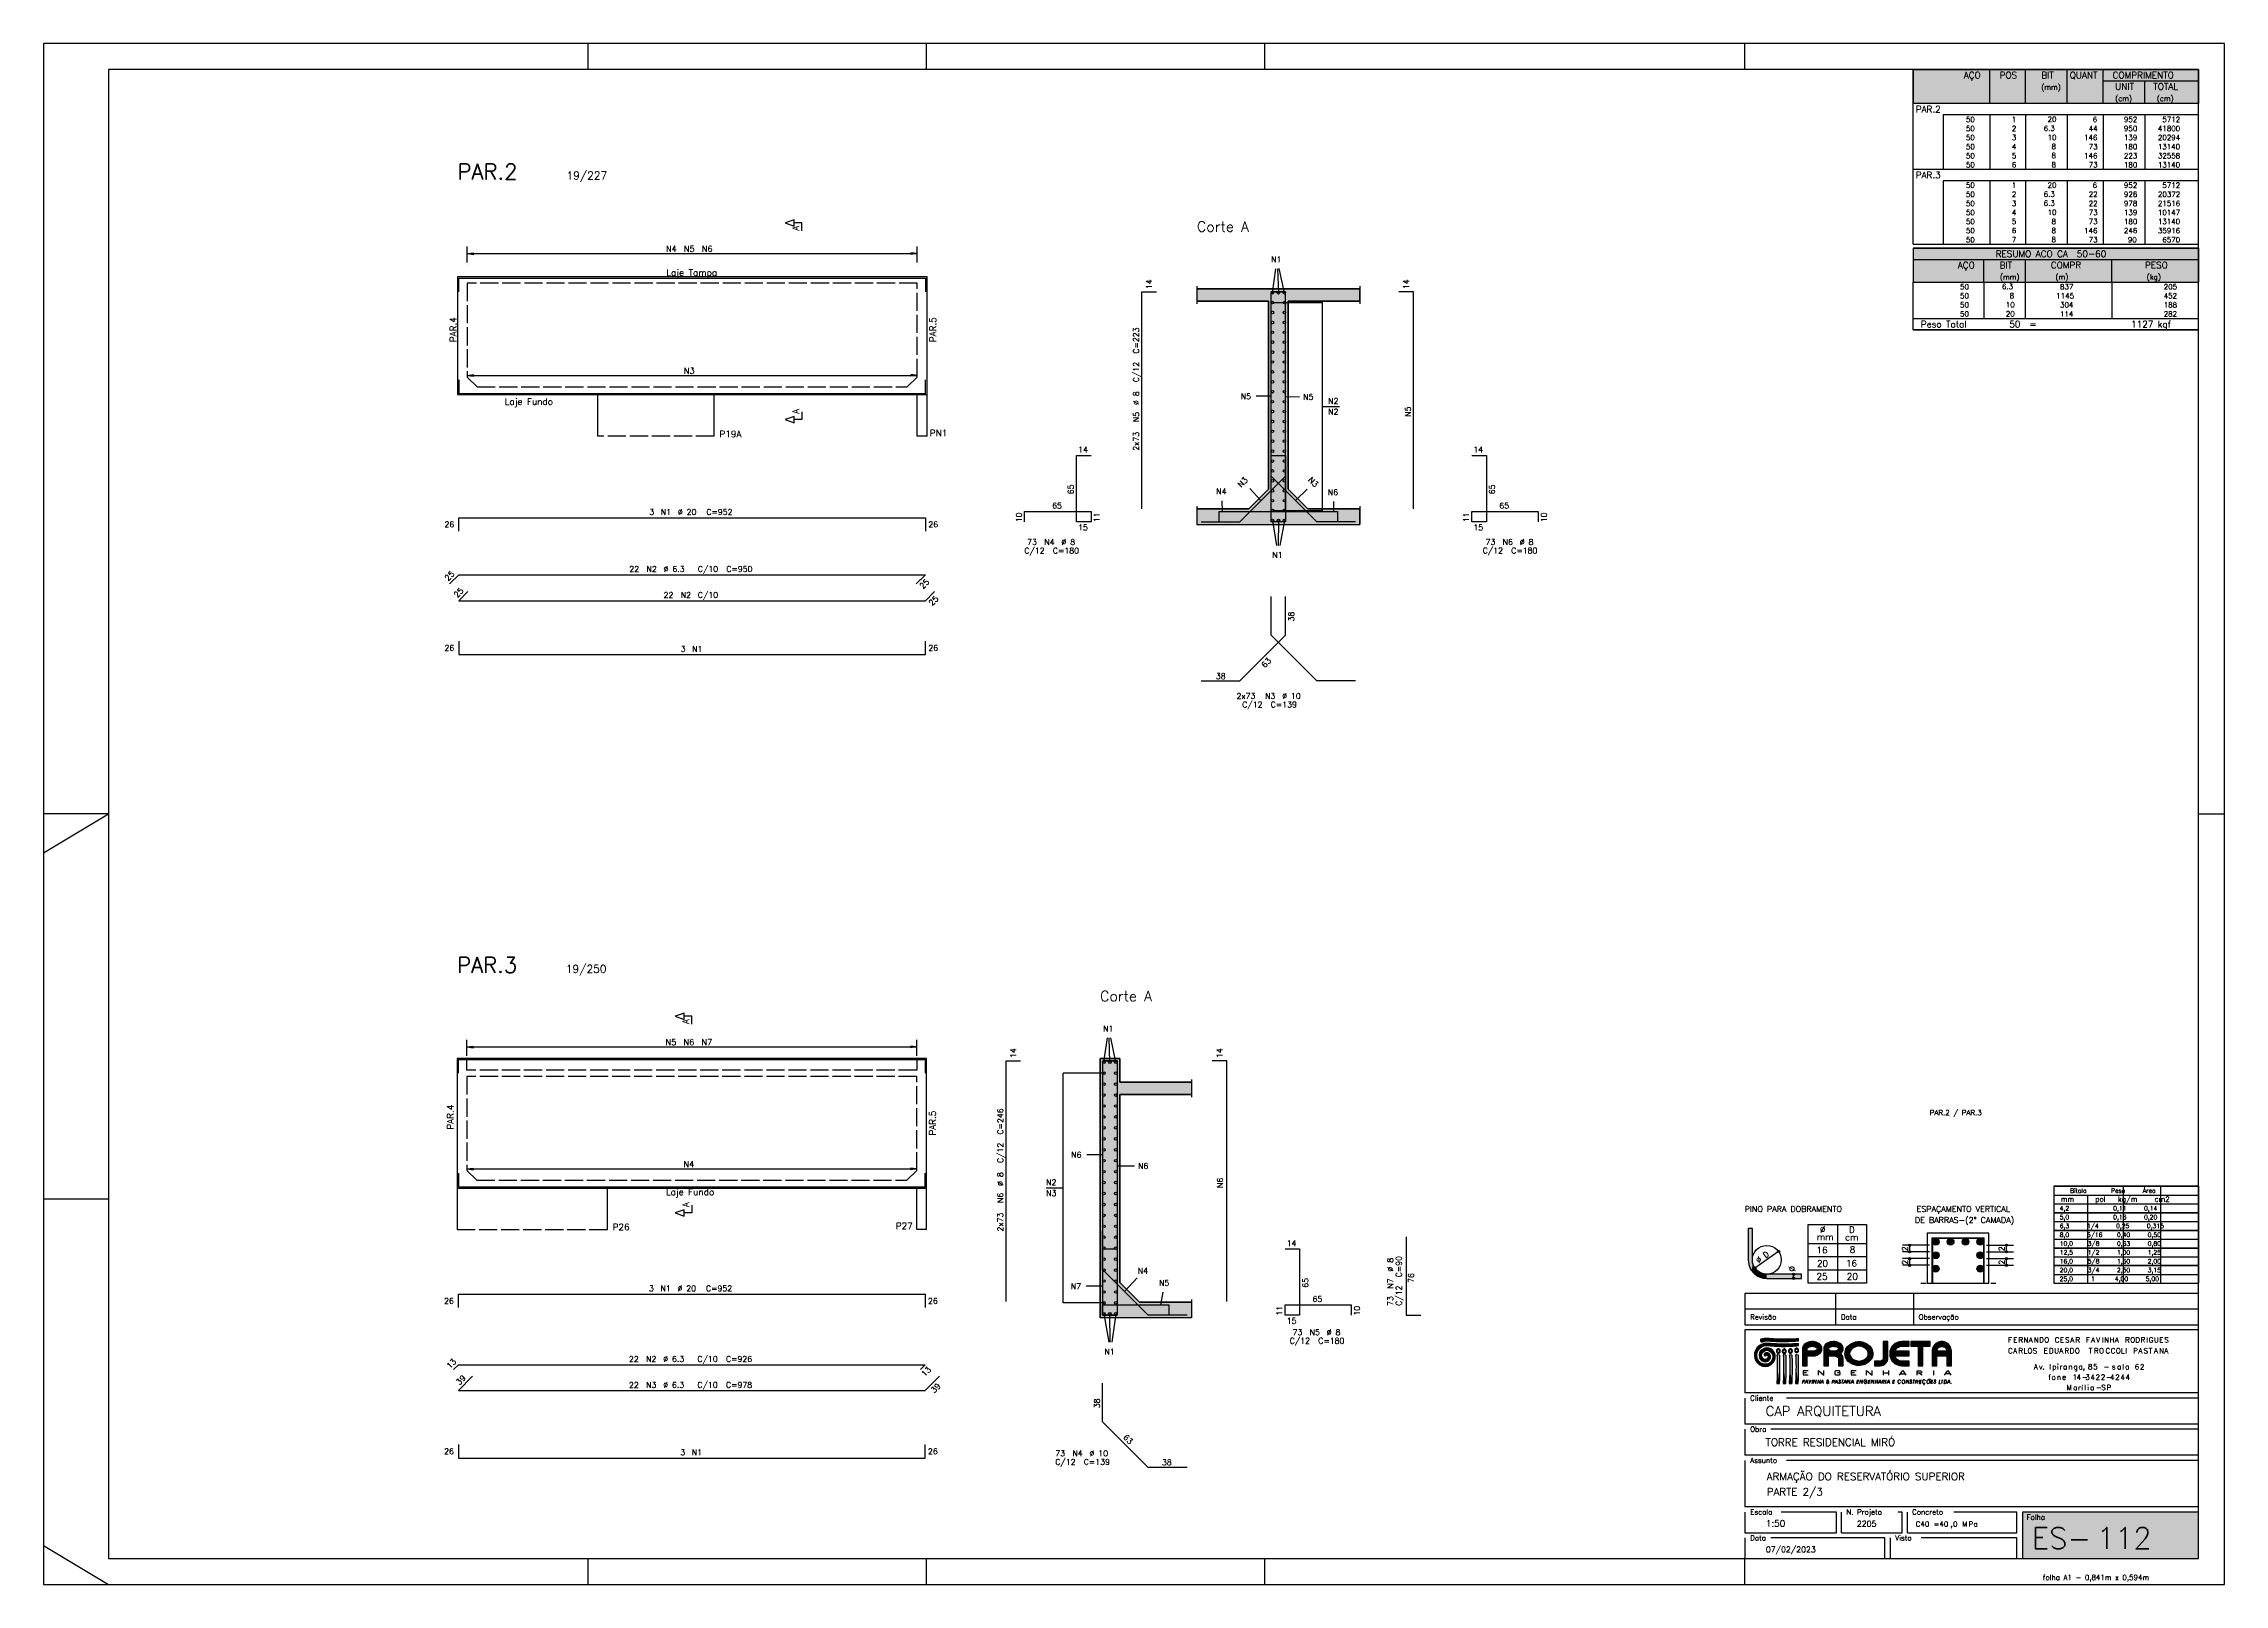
# Model space of a CAD drawing. Extents: x 0 to 84.1, y 0 to 59.4.
import ezdxf

# ---------------------------------------------------------------- set-up
doc = ezdxf.new("R2010")
doc.units = 0
doc.linetypes.add('ESTILO_TQS_0001', pattern=[0.85, 0.7, -0.15])
doc.linetypes.add('ESTILO_TQS_0002', pattern=[0.3, 0.2, -0.1])
for name, color, linetype in [('1', 1, 'CONTINUOUS'), ('10', 10, 'CONTINUOUS'), ('15', 15, 'CONTINUOUS'), ('18', 4, 'CONTINUOUS'), ('2', 2, 'CONTINUOUS'), ('23', 7, 'CONTINUOUS'), ('25', 1, 'CONTINUOUS'), ('26', 3, 'CONTINUOUS'), ('27', 4, 'CONTINUOUS'), ('3', 3, 'CONTINUOUS'), ('32', 7, 'CONTINUOUS'), ('4', 4, 'CONTINUOUS'), ('51', 7, 'CONTINUOUS'), ('52', 7, 'CONTINUOUS'), ('6', 6, 'CONTINUOUS'), ('64', 7, 'CONTINUOUS'), ('9', 9, 'CONTINUOUS')]:
    doc.layers.add(name, color=color, linetype=linetype)
doc.styles.get("Standard").update_dxf_attribs({"font": 'ROMANS.SHX'})

msp = doc.modelspace()

# ---------------------------------------------------------------- linework, layer by layer
at = {"layer": '1', "linetype": 'CONTINUOUS'}
for p, q in [((69.174312, 13.870641), (69.174312, 11.607914)), ((66.908118, 12.832445), (65.997303, 12.193187)), ((68.046688, 13.147122), (70.301937, 13.147122)), ((68.046688, 12.634053), (70.301937, 12.634053)), ((68.046688, 12.120983), (70.301937, 12.120983))]:
    msp.add_line(p, q, dxfattribs=at)
at = {"layer": '1', "linetype": 'ESTILO_TQS_0002'}
msp.add_line((72.396273, 11.607914), (75.285236, 11.607914), dxfattribs=at)
at = {"layer": '1', "linetype": 'CONTINUOUS'}
for points in [[(72.1, 58.4025), (83.1, 58.4025), (83.1, 57.09), (72.1, 57.09), (72.1, 58.4025)], [(72.1, 50.202501), (83.1, 50.202501), (83.1, 51.515001), (72.1, 51.515001), (72.1, 50.202501)], [(68.046688, 13.870641), (70.301937, 13.870641), (70.301937, 11.607914), (68.046688, 11.607914), (68.046688, 13.870641)]]:
    msp.add_lwpolyline(points, dxfattribs=at)
for points in [[(72.1, 58.4025), (83.1, 58.4025), (83.1, 57.09)], [(72.1, 58.4025), (83.1, 57.09), (72.1, 57.09)], [(72.1, 58.4025), (72.1, 57.09), (72.1, 58.4025)], [(72.1, 50.202501), (83.1, 50.202501), (83.1, 51.515001)], [(72.1, 50.202501), (83.1, 51.515001), (72.1, 51.515001)], [(72.1, 50.202501), (72.1, 51.515001), (72.1, 50.202501)]]:
    msp.add_solid(points, dxfattribs=at)
at = {"layer": '10', "linetype": 'CONTINUOUS'}
for p, q in [((68.044275, 8.227905), (67.853754, 8.227905)), ((67.853754, 8.227905), (67.853754, 8.080817)), ((67.980096, 8.157922), (67.853754, 8.157922)), ((67.853754, 8.080817), (68.044275, 8.080817)), ((68.445001, 8.064804), (68.445001, 8.242729)), ((68.445001, 8.242729), (68.654977, 8.064804)), ((68.654977, 8.064804), (68.654977, 8.242729)), ((69.085825, 8.216513), (69.080576, 8.201223)), ((69.080576, 8.201223), (69.080576, 8.101569)), ((69.080576, 8.101569), (69.087778, 8.087856)), ((69.105493, 8.226131), (69.085825, 8.216513)), ((69.087778, 8.087856), (69.105493, 8.080816)), ((69.262079, 8.226131), (69.105493, 8.226131)), ((69.105493, 8.080816), (69.262079, 8.080817)), ((69.286401, 8.151993), (69.179071, 8.151993)), ((69.286401, 8.194104), (69.262079, 8.226131)), ((69.262079, 8.080817), (69.279687, 8.088364)), ((69.279687, 8.088364), (69.286401, 8.105142)), ((69.286401, 8.105142), (69.286401, 8.151993)), ((69.903741, 8.227905), (69.71322, 8.227905)), ((69.71322, 8.227905), (69.71322, 8.080817)), ((69.71322, 8.080817), (69.903741, 8.080817)), ((69.839563, 8.157922), (69.71795, 8.157922)), ((70.304468, 8.064804), (70.304468, 8.242729)), ((70.304468, 8.242729), (70.514444, 8.064804)), ((70.514444, 8.064804), (70.514444, 8.242729)), ((70.939462, 8.242729), (70.939462, 8.064804)), ((70.939462, 8.156147), (71.145288, 8.156147)), ((71.145288, 8.242729), (71.145288, 8.064804)), ((71.573877, 8.064804), (71.695474, 8.242729)), ((71.61236, 8.118773), (71.77572, 8.118773)), ((71.695474, 8.242729), (71.815881, 8.064804)), ((72.246118, 8.064804), (72.246118, 8.227905)), ((72.246118, 8.227905), (72.393198, 8.227905)), ((72.378961, 8.147253), (72.251062, 8.147253)), ((72.440652, 8.064804), (72.317651, 8.147253)), ((72.414224, 8.154379), (72.378961, 8.147253)), ((72.393198, 8.227905), (72.423273, 8.211121)), ((72.428796, 8.184118), (72.414224, 8.154379)), ((72.423273, 8.211121), (72.428796, 8.184118)), ((72.879312, 8.242729), (72.879312, 8.064804)), ((73.307291, 8.064804), (73.428888, 8.242729)), ((73.509149, 8.118773), (73.345758, 8.118773)), ((73.428888, 8.242729), (73.549295, 8.064804))]:
    msp.add_line(p, q, dxfattribs=at)
at = {"layer": '15', "linetype": 'ESTILO_TQS_0001'}
for p, q in [((44.477795, 50.046402), (44.477795, 49.366402)), ((50.757795, 50.046402), (50.757795, 49.366402)), ((25.85866, 44.26668), (21.37866, 44.26668)), ((34.06866, 44.26668), (33.68866, 44.26668)), ((44.477795, 41.566402), (44.477795, 40.766402)), ((50.757795, 41.566402), (50.757795, 40.766402)), ((44.26121, 19.45962), (44.26121, 18.77962)), ((15.94426, 13.67962), (21.74426, 13.67962)), ((34.05426, 13.67962), (33.67426, 13.67962)), ((44.26121, 10.97962), (44.26121, 10.17962))]:
    msp.add_line(p, q, dxfattribs=at)
for points in [[(15.95866, 45.86668), (34.06866, 45.86668), (34.06866, 50.40668), (33.68866, 50.40668), (16.33866, 50.40668), (15.95866, 50.40668), (15.95866, 45.86668)], [(16.71866, 46.16668), (33.30866, 46.16668), (33.68866, 46.54668), (33.68866, 50.16668), (16.33866, 50.16668), (16.33866, 46.54668), (16.71866, 46.16668)], [(15.94426, 15.27962), (34.05426, 15.27962), (34.05426, 20.27962), (33.67426, 20.27962), (33.67426, 19.81962), (16.32426, 19.81962), (16.32426, 20.27962), (15.94426, 20.27962), (15.94426, 15.27962)], [(16.70426, 15.57962), (33.29426, 15.57962), (33.67426, 15.95962), (33.67426, 19.57962), (16.32426, 19.57962), (16.32426, 15.95962), (16.70426, 15.57962)]]:
    msp.add_lwpolyline(points, dxfattribs=at)
at = {"layer": '18', "linetype": 'CONTINUOUS'}
for p, q in [((16.33866, 50.96668), (16.33866, 51.58468)), ((16.33866, 51.30668), (16.586521, 51.339312)), ((16.33866, 51.30668), (33.68866, 51.30668)), ((16.33866, 51.30668), (16.586521, 51.274048)), ((33.68866, 51.30668), (33.440799, 51.339312)), ((33.68866, 51.30668), (33.440799, 51.274048)), ((33.68866, 50.96668), (33.68866, 51.58468)), ((16.33866, 46.60668), (16.586521, 46.639312)), ((16.33866, 46.60668), (33.68866, 46.60668)), ((16.33866, 46.60668), (16.586521, 46.574048)), ((33.68866, 46.60668), (33.440799, 46.639312)), ((33.68866, 46.60668), (33.440799, 46.574048)), ((16.32426, 20.37962), (16.32426, 20.99762)), ((16.32426, 20.71962), (16.572121, 20.752252)), ((16.32426, 20.71962), (33.67426, 20.71962)), ((16.32426, 20.71962), (16.572121, 20.686988)), ((33.67426, 20.71962), (33.426399, 20.752252)), ((33.67426, 20.71962), (33.426399, 20.686988)), ((33.67426, 20.37962), (33.67426, 20.99762)), ((16.32426, 16.01962), (16.572121, 16.052252)), ((16.32426, 16.01962), (33.67426, 16.01962)), ((16.32426, 16.01962), (16.572121, 15.986988)), ((33.67426, 16.01962), (33.426399, 16.052252)), ((33.67426, 16.01962), (33.426399, 15.986988))]:
    msp.add_line(p, q, dxfattribs=at)
at = {"layer": '2', "linetype": 'CONTINUOUS'}
for p, q in [((84.1, 59.4), (0, 59.4)), ((0, 59.4), (0, 0)), ((21, 58.4), (21, 59.4)), ((34.05, 58.4), (34.05, 59.4)), ((47.1, 58.4), (47.1, 59.4)), ((65.6, 58.4), (65.6, 59.4)), ((84.1, 0), (84.1, 59.4)), ((72.1, 58.4025), (72.1, 57.09)), ((83.1, 58.4025), (72.1, 58.4025)), ((75.05, 57.09), (75.05, 58.4025)), ((76.43, 57.09), (76.43, 58.4025)), ((78.04, 57.09), (78.04, 58.4025)), ((79.42, 57.09), (79.42, 58.4025)), ((83.1, 57.09), (83.1, 58.4025)), ((79.42, 57.965), (83.1, 57.965)), ((81.03, 57.09), (81.03, 57.965)), ((83.1, 57.09), (72.1, 57.09)), ((72.1, 56.6525), (72.1, 57.09)), ((83.1, 57.09), (72.1, 57.09)), ((72.1, 56.3025), (72.1, 56.6525)), ((83.1, 56.6525), (73.25, 56.6525)), ((73.25, 56.6525), (73.25, 56.3025)), ((75.05, 56.6525), (75.05, 56.3025)), ((76.43, 56.6525), (76.43, 56.3025)), ((78.04, 56.6525), (78.04, 56.3025)), ((79.42, 56.6525), (79.42, 56.3025)), ((81.03, 56.6525), (81.03, 56.3025)), ((83.1, 56.6525), (83.1, 57.09)), ((83.1, 56.3025), (83.1, 56.6525)), ((72.1, 55.9525), (72.1, 56.3025)), ((72.1, 55.6025), (72.1, 55.9525)), ((72.1, 55.2525), (72.1, 55.6025)), ((73.25, 56.3025), (73.25, 55.9525)), ((73.25, 55.9525), (73.25, 55.6025)), ((73.25, 55.6025), (73.25, 55.2525)), ((75.05, 56.3025), (75.05, 55.9525)), ((75.05, 55.9525), (75.05, 55.6025)), ((75.05, 55.6025), (75.05, 55.2525)), ((76.43, 56.3025), (76.43, 55.9525)), ((76.43, 55.9525), (76.43, 55.6025)), ((76.43, 55.6025), (76.43, 55.2525)), ((78.04, 56.3025), (78.04, 55.9525)), ((78.04, 55.9525), (78.04, 55.6025)), ((78.04, 55.6025), (78.04, 55.2525)), ((79.42, 56.3025), (79.42, 55.9525)), ((79.42, 55.9525), (79.42, 55.6025)), ((79.42, 55.6025), (79.42, 55.2525)), ((81.03, 56.3025), (81.03, 55.9525)), ((81.03, 55.9525), (81.03, 55.6025)), ((81.03, 55.6025), (81.03, 55.2525)), ((83.1, 55.9525), (83.1, 56.3025)), ((83.1, 55.6025), (83.1, 55.9525)), ((83.1, 55.2525), (83.1, 55.6025)), ((72.1, 54.9025), (72.1, 55.2525)), ((72.1, 54.5525), (72.1, 54.9025)), ((73.25, 55.2525), (73.25, 54.9025)), ((73.25, 54.9025), (73.25, 54.5525)), ((75.05, 55.2525), (75.05, 54.9025)), ((75.05, 54.9025), (75.05, 54.5525)), ((76.43, 55.2525), (76.43, 54.9025)), ((76.43, 54.9025), (76.43, 54.5525)), ((78.04, 55.2525), (78.04, 54.9025)), ((78.04, 54.9025), (78.04, 54.5525)), ((79.42, 55.2525), (79.42, 54.9025)), ((79.42, 54.9025), (79.42, 54.5525)), ((81.03, 55.2525), (81.03, 54.9025)), ((81.03, 54.9025), (81.03, 54.5525)), ((83.1, 54.9025), (83.1, 55.2525)), ((83.1, 54.5525), (83.1, 54.9025)), ((72.1, 54.115), (72.1, 54.5525)), ((83.1, 54.5525), (72.1, 54.5525)), ((72.1, 53.765), (72.1, 54.115)), ((83.1, 54.115), (73.25, 54.115)), ((73.25, 54.115), (73.25, 53.765)), ((75.05, 54.115), (75.05, 53.765)), ((76.43, 54.115), (76.43, 53.765)), ((78.04, 54.115), (78.04, 53.765)), ((79.42, 54.115), (79.42, 53.765)), ((81.03, 54.115), (81.03, 53.765)), ((83.1, 54.115), (83.1, 54.5525)), ((83.1, 53.765), (83.1, 54.115)), ((72.1, 53.415), (72.1, 53.765)), ((72.1, 53.065001), (72.1, 53.415)), ((72.1, 52.715001), (72.1, 53.065001)), ((73.25, 53.765), (73.25, 53.415)), ((73.25, 53.415), (73.25, 53.065001)), ((73.25, 53.065001), (73.25, 52.715001)), ((75.05, 53.765), (75.05, 53.415)), ((75.05, 53.415), (75.05, 53.065001)), ((75.05, 53.065001), (75.05, 52.715001)), ((76.43, 53.765), (76.43, 53.415)), ((76.43, 53.415), (76.43, 53.065001)), ((76.43, 53.065001), (76.43, 52.715001)), ((78.04, 53.765), (78.04, 53.415)), ((78.04, 53.415), (78.04, 53.065001)), ((78.04, 53.065001), (78.04, 52.715001)), ((79.42, 53.765), (79.42, 53.415)), ((79.42, 53.415), (79.42, 53.065001)), ((79.42, 53.065001), (79.42, 52.715001)), ((81.03, 53.765), (81.03, 53.415)), ((81.03, 53.415), (81.03, 53.065001)), ((81.03, 53.065001), (81.03, 52.715001)), ((83.1, 53.415), (83.1, 53.765)), ((83.1, 53.065001), (83.1, 53.415)), ((83.1, 52.715001), (83.1, 53.065001)), ((72.1, 52.365001), (72.1, 52.715001)), ((72.1, 52.015001), (72.1, 52.365001)), ((73.25, 52.715001), (73.25, 52.365001)), ((73.25, 52.365001), (73.25, 52.015001)), ((75.05, 52.715001), (75.05, 52.365001)), ((75.05, 52.365001), (75.05, 52.015001)), ((76.43, 52.715001), (76.43, 52.365001)), ((76.43, 52.365001), (76.43, 52.015001)), ((78.04, 52.715001), (78.04, 52.365001)), ((78.04, 52.365001), (78.04, 52.015001)), ((79.42, 52.715001), (79.42, 52.365001)), ((79.42, 52.365001), (79.42, 52.015001)), ((81.03, 52.715001), (81.03, 52.365001)), ((81.03, 52.365001), (81.03, 52.015001)), ((83.1, 52.365001), (83.1, 52.715001)), ((83.1, 52.015001), (83.1, 52.365001)), ((72.1, 51.665001), (72.1, 52.015001)), ((72.1, 51.665001), (83.1, 51.665001)), ((72.1, 51.515001), (72.1, 50.202501)), ((72.1, 51.515001), (83.1, 51.515001)), ((73.25, 52.015001), (73.25, 51.665001)), ((75.05, 52.015001), (75.05, 51.665001)), ((76.43, 52.015001), (76.43, 51.665001)), ((78.04, 52.015001), (78.04, 51.665001)), ((79.42, 52.015001), (79.42, 51.665001)), ((81.03, 52.015001), (81.03, 51.665001)), ((83.1, 51.665001), (83.1, 52.015001)), ((83.1, 51.515001), (83.1, 50.202501)), ((72.1, 51.077501), (83.1, 51.077501)), ((74.82, 50.202501), (74.82, 51.077501)), ((76.43, 50.202501), (76.43, 51.077501)), ((79.765, 50.202501), (79.765, 51.077501)), ((72.1, 50.202501), (83.1, 50.202501)), ((72.1, 49.852501), (72.1, 50.202501)), ((72.1, 49.5025), (72.1, 49.852501)), ((74.82, 50.202501), (74.82, 49.852501)), ((74.82, 49.852501), (74.82, 49.502501)), ((76.43, 49.852501), (76.43, 50.202501)), ((76.43, 49.5025), (76.43, 49.852501)), ((79.765, 50.202501), (79.765, 49.852501)), ((79.765, 49.852501), (79.765, 49.5025)), ((83.1, 49.852501), (83.1, 50.202501)), ((83.1, 49.5025), (83.1, 49.852501)), ((72.1, 49.1525), (72.1, 49.5025)), ((72.1, 48.802499), (72.1, 49.1525)), ((72.1, 48.802499), (83.1, 48.802499)), ((72.1, 48.364999), (72.1, 48.802499)), ((72.1, 48.802499), (83.1, 48.802499)), ((74.82, 49.5025), (74.82, 49.1525)), ((74.82, 49.1525), (74.82, 48.8025)), ((76.43, 49.1525), (76.43, 49.5025)), ((76.43, 48.802499), (76.43, 49.1525)), ((79.765, 49.5025), (79.765, 49.1525)), ((79.765, 49.1525), (79.765, 48.802499)), ((83.1, 49.1525), (83.1, 49.5025)), ((83.1, 48.802499), (83.1, 49.1525)), ((83.1, 48.364999), (83.1, 48.802499)), ((83.1, 48.364999), (72.1, 48.364999)), ((72.1, 48.364999), (83.1, 48.364999)), ((0, 28.2), (2.5, 29.7)), ((2.5, 29.7), (0, 29.7)), ((83.1, 29.7), (84.1, 29.7)), ((77.516812, 15.356271), (83.1, 15.356271)), ((77.516812, 15.356271), (77.516812, 11.607914)), ((80.190396, 15.356271), (80.190396, 11.607914)), ((81.637418, 15.356271), (81.637418, 11.607914)), ((83.1, 15.356271), (83.1, 11.607914)), ((2.499999, 14.85), (0, 14.85)), ((77.516812, 15.007914), (83.1, 15.007914)), ((77.516812, 14.667914), (83.1, 14.667914)), ((77.516812, 14.327914), (83.1, 14.327914)), ((78.836731, 11.607914), (78.836731, 15.007914)), ((77.516812, 13.987914), (83.1, 13.987914)), ((77.516812, 13.647914), (83.1, 13.647914)), ((74.833199, 13.352846), (72.823821, 13.352846)), ((72.823821, 13.352846), (72.823821, 11.607914)), ((74.831199, 13.350846), (72.825821, 13.350846)), ((72.825821, 13.350846), (72.825821, 11.607914)), ((74.829199, 13.348846), (72.827821, 13.348846)), ((72.827821, 13.348846), (72.827821, 11.607914)), ((74.827199, 13.346846), (72.829821, 13.346846)), ((72.829821, 13.346846), (72.829821, 11.607914)), ((74.825199, 13.344846), (72.831821, 13.344846)), ((72.831821, 13.344846), (72.831821, 11.607914)), ((74.823199, 13.342846), (72.833821, 13.342846)), ((72.833821, 13.342846), (72.833821, 11.607914)), ((74.821199, 13.340846), (72.835821, 13.340846)), ((72.835821, 13.340846), (72.835821, 11.607914)), ((74.819199, 13.338846), (72.837821, 13.338846)), ((72.837821, 13.338846), (72.837821, 11.607914)), ((74.817199, 13.336846), (72.839821, 13.336846)), ((72.839821, 13.336846), (72.839821, 11.607914)), ((74.817199, 11.607914), (74.817199, 13.336846)), ((74.819199, 11.607914), (74.819199, 13.338846)), ((74.821199, 11.607914), (74.821199, 13.340846)), ((74.823199, 11.607914), (74.823199, 13.342846)), ((74.825199, 11.607914), (74.825199, 13.344846)), ((74.827199, 11.607914), (74.827199, 13.346846)), ((74.829199, 11.607914), (74.829199, 13.348846)), ((74.831199, 11.607914), (74.831199, 13.350846)), ((74.833199, 11.607914), (74.833199, 13.352846)), ((77.516812, 13.307914), (83.1, 13.307914)), ((77.516812, 12.967914), (83.1, 12.967914)), ((77.516812, 12.627914), (83.1, 12.627914)), ((77.516812, 12.287914), (83.1, 12.287914)), ((77.516812, 11.947914), (83.1, 11.947914)), ((83.1, 11.207914), (65.6, 11.207907)), ((65.6, 11.207907), (65.6, 10.007925)), ((69.11001, 10.007925), (69.11001, 11.207907)), ((72.11001, 11.207907), (72.11001, 10.007925)), ((77.516812, 11.607914), (83.1, 11.607914)), ((83.1, 10.607908), (65.6, 10.607901)), ((65.6, 10.007925), (83.1, 10.007933)), ((83.1, 9.80792), (65.6, 9.807913)), ((65.6, 9.807913), (65.6, 7.379943)), ((67.835352, 7.739439), (67.859048, 7.878849)), ((67.904962, 7.813601), (67.847955, 7.813601)), ((67.859048, 7.878849), (67.916086, 7.878849)), ((67.92431, 7.739439), (67.995493, 7.885386)), ((68.013284, 7.792242), (67.950067, 7.792242)), ((67.995493, 7.885386), (68.02337, 7.739439)), ((68.076166, 7.885386), (68.096918, 7.739439)), ((68.096918, 7.739439), (68.165735, 7.885386)), ((68.217355, 7.885386), (68.192422, 7.739439)), ((68.255304, 7.739439), (68.280801, 7.885386)), ((68.280801, 7.885386), (68.343103, 7.739439)), ((68.343103, 7.739439), (68.3668, 7.885386)), ((68.433237, 7.885386), (68.40835, 7.739439)), ((68.420999, 7.813601), (68.494852, 7.813601)), ((68.50683, 7.885386), (68.482477, 7.739439)), ((68.532892, 7.739439), (68.604074, 7.885386)), ((68.621866, 7.792242), (68.558649, 7.792242)), ((68.604074, 7.885386), (68.631952, 7.739439)), ((68.762079, 7.797001), (68.757837, 7.774125)), ((68.757837, 7.774125), (68.766977, 7.75399)), ((68.775232, 7.812572), (68.762079, 7.797001)), ((68.766977, 7.75399), (68.782663, 7.745338)), ((68.795679, 7.822496), (68.775232, 7.812572)), ((68.781396, 7.85755), (68.785837, 7.870935)), ((68.784219, 7.840392), (68.781396, 7.85755)), ((68.782663, 7.745338), (68.800836, 7.748985)), ((68.792139, 7.827842), (68.784219, 7.840392)), ((68.785837, 7.870935), (68.79809, 7.881111)), ((68.858575, 7.745367), (68.792139, 7.827842)), ((68.8155, 7.83309), (68.795679, 7.822496)), ((68.79809, 7.881111), (68.809946, 7.882326)), ((68.800836, 7.748985), (68.816431, 7.763179)), ((68.809946, 7.882326), (68.823099, 7.874344)), ((68.826501, 7.847591), (68.8155, 7.83309)), ((68.816431, 7.763179), (68.8556, 7.835524)), ((68.823099, 7.874344), (68.828394, 7.862757)), ((68.828394, 7.862757), (68.826501, 7.847591)), ((69.076257, 7.739439), (69.147424, 7.885386)), ((69.101999, 7.792242), (69.165216, 7.792242)), ((69.147424, 7.885386), (69.175317, 7.739439)), ((69.225946, 7.77089), (69.225946, 7.782156)), ((69.230234, 7.759082), (69.225946, 7.77089)), ((69.244348, 7.746802), (69.230234, 7.759082)), ((69.243433, 7.86754), (69.237878, 7.85305)), ((69.237878, 7.85305), (69.239481, 7.838057)), ((69.239481, 7.838057), (69.246622, 7.828539)), ((69.256525, 7.879545), (69.243433, 7.86754)), ((69.260126, 7.744856), (69.244348, 7.746802)), ((69.246622, 7.828539), (69.276086, 7.805228)), ((69.272195, 7.882915), (69.256525, 7.879545)), ((69.277063, 7.754113), (69.260126, 7.744856)), ((69.285471, 7.87705), (69.272195, 7.882915)), ((69.276086, 7.805228), (69.28454, 7.792135)), ((69.285944, 7.770979), (69.277063, 7.754113)), ((69.28454, 7.792135), (69.285944, 7.770979)), ((69.294687, 7.8621), (69.285471, 7.87705)), ((69.285562, 7.850203), (69.295724, 7.850203)), ((69.295724, 7.850203), (69.294687, 7.8621)), ((69.412561, 7.878849), (69.342004, 7.878849)), ((69.35444, 7.739439), (69.377466, 7.878849)), ((69.413141, 7.739439), (69.484323, 7.885386)), ((69.438898, 7.792242), (69.50213, 7.792242)), ((69.484323, 7.885386), (69.512216, 7.739439)), ((69.559122, 7.739439), (69.584619, 7.885386)), ((69.584619, 7.885386), (69.646921, 7.739439)), ((69.646921, 7.739439), (69.670618, 7.885386)), ((69.700281, 7.739439), (69.771448, 7.885386)), ((69.726038, 7.792242), (69.789255, 7.792242)), ((69.771448, 7.885386), (69.799341, 7.739439)), ((69.924432, 7.745975), (69.946985, 7.878849)), ((69.982568, 7.745975), (69.924432, 7.745975)), ((69.993463, 7.813601), (69.935907, 7.813601)), ((69.946985, 7.878849), (70.004068, 7.878849)), ((70.040704, 7.739439), (70.066202, 7.885386)), ((70.066202, 7.885386), (70.128503, 7.739439)), ((70.128503, 7.739439), (70.1522, 7.885386)), ((70.201257, 7.82745), (70.198907, 7.803227)), ((70.198907, 7.803227), (70.203058, 7.778385)), ((70.209879, 7.848871), (70.201257, 7.82745)), ((70.203058, 7.778385), (70.21911, 7.755821)), ((70.223749, 7.866388), (70.209879, 7.848871)), ((70.21911, 7.755821), (70.24296, 7.745941)), ((70.243631, 7.878525), (70.223749, 7.866388)), ((70.312357, 7.803493), (70.24296, 7.803493)), ((70.24296, 7.745941), (70.267664, 7.747272)), ((70.262918, 7.881971), (70.243631, 7.878525)), ((70.282312, 7.8788), (70.262918, 7.881971)), ((70.267664, 7.747272), (70.288843, 7.758384)), ((70.296671, 7.869242), (70.282312, 7.8788)), ((70.288843, 7.758384), (70.303354, 7.775126)), ((70.307565, 7.855503), (70.296671, 7.869242)), ((70.303354, 7.775126), (70.312357, 7.803493)), ((70.312906, 7.836736), (70.307565, 7.855503)), ((70.361017, 7.745975), (70.383554, 7.878849)), ((70.419153, 7.745975), (70.361017, 7.745975)), ((70.430048, 7.813601), (70.372491, 7.813601)), ((70.383554, 7.878849), (70.440637, 7.878849)), ((70.477289, 7.739439), (70.502771, 7.885386)), ((70.502771, 7.885386), (70.565088, 7.739439)), ((70.565088, 7.739439), (70.58877, 7.885386)), ((70.655161, 7.885386), (70.630273, 7.739439)), ((70.642923, 7.813601), (70.716776, 7.813601)), ((70.728754, 7.885386), (70.704401, 7.739439)), ((70.754861, 7.739439), (70.826044, 7.885386)), ((70.780603, 7.792242), (70.843835, 7.792242)), ((70.826044, 7.885386), (70.853937, 7.739439)), ((70.900842, 7.739439), (70.924554, 7.878849)), ((70.924554, 7.878849), (70.957773, 7.878848)), ((70.971109, 7.805533), (70.945306, 7.799362)), ((70.945306, 7.799362), (70.973169, 7.739439)), ((70.957773, 7.878848), (70.97973, 7.870507)), ((70.984735, 7.818192), (70.971109, 7.805533)), ((70.97973, 7.870507), (70.990579, 7.852134)), ((70.991006, 7.834963), (70.984735, 7.818192)), ((70.990579, 7.852134), (70.991006, 7.834963)), ((71.03483, 7.739439), (71.059763, 7.885386)), ((71.087045, 7.739439), (71.158228, 7.885386)), ((71.112787, 7.792242), (71.176019, 7.792242)), ((71.158228, 7.885386), (71.186121, 7.739439)), ((71.308862, 7.745975), (71.331415, 7.878849)), ((71.367014, 7.745975), (71.308862, 7.745975)), ((71.377893, 7.813601), (71.320337, 7.813601)), ((71.331415, 7.878849), (71.388513, 7.878849)), ((71.506982, 7.829712), (71.504099, 7.795721)), ((71.504099, 7.795721), (71.513544, 7.767374)), ((71.519601, 7.857437), (71.506982, 7.829712)), ((71.513544, 7.767374), (71.533014, 7.749891)), ((71.545282, 7.877964), (71.519601, 7.857437)), ((71.533014, 7.749891), (71.558389, 7.743855)), ((71.571909, 7.882231), (71.545282, 7.877964)), ((71.558389, 7.743855), (71.586481, 7.752738)), ((71.59852, 7.871848), (71.571909, 7.882231)), ((71.586481, 7.752738), (71.600687, 7.764754)), ((71.611658, 7.856776), (71.59852, 7.871848)), ((71.600687, 7.764754), (71.611444, 7.782156)), ((71.618539, 7.836735), (71.611658, 7.856776)), ((71.674249, 7.845683), (71.666284, 7.812784)), ((71.666284, 7.812784), (71.669016, 7.785295)), ((71.669016, 7.785295), (71.67962, 7.761428)), ((71.69613, 7.870341), (71.674249, 7.845683)), ((71.67962, 7.761428), (71.701578, 7.747917)), ((71.723352, 7.881545), (71.69613, 7.870341)), ((71.701578, 7.747917), (71.724405, 7.745502)), ((71.754999, 7.876151), (71.723352, 7.881545)), ((71.724405, 7.745502), (71.748407, 7.752984)), ((71.748407, 7.752984), (71.769861, 7.773729)), ((71.775537, 7.854538), (71.754999, 7.876151)), ((71.769861, 7.773729), (71.780695, 7.800375)), ((71.782648, 7.824997), (71.775537, 7.854538)), ((71.780695, 7.800375), (71.782648, 7.824997)), ((71.826135, 7.739439), (71.851633, 7.885386)), ((71.851633, 7.885386), (71.913934, 7.739439)), ((71.913934, 7.739439), (71.937631, 7.885386)), ((71.97941, 7.77089), (71.97941, 7.782156)), ((71.983698, 7.759082), (71.97941, 7.77089)), ((71.997812, 7.746802), (71.983698, 7.759082)), ((71.996881, 7.86754), (71.991357, 7.85305)), ((71.991357, 7.85305), (71.992944, 7.838057)), ((71.992944, 7.838057), (72.000085, 7.828539)), ((72.009988, 7.879545), (71.996881, 7.86754)), ((72.013589, 7.744856), (71.997812, 7.746802)), ((72.000085, 7.828539), (72.02955, 7.805228)), ((72.025659, 7.882915), (72.009988, 7.879545)), ((72.030542, 7.754113), (72.013589, 7.744856)), ((72.038934, 7.87705), (72.025659, 7.882915)), ((72.02955, 7.805228), (72.037988, 7.792135)), ((72.039392, 7.770979), (72.030542, 7.754113)), ((72.037988, 7.792135), (72.039392, 7.770979)), ((72.048151, 7.8621), (72.038934, 7.87705)), ((72.039026, 7.850203), (72.049188, 7.850203)), ((72.049188, 7.850203), (72.048151, 7.8621)), ((72.165979, 7.878849), (72.095422, 7.878849)), ((72.107858, 7.739439), (72.130884, 7.878849)), ((72.187982, 7.739439), (72.211694, 7.878849)), ((72.211694, 7.878849), (72.244913, 7.878848)), ((72.258249, 7.805533), (72.232446, 7.799362)), ((72.232446, 7.799362), (72.260309, 7.739439)), ((72.244913, 7.878848), (72.26687, 7.870507)), ((72.271875, 7.818192), (72.258249, 7.805533)), ((72.26687, 7.870507), (72.277719, 7.852134)), ((72.278146, 7.834963), (72.271875, 7.818192)), ((72.277719, 7.852134), (72.278146, 7.834963)), ((72.344568, 7.885386), (72.328577, 7.788088)), ((72.328577, 7.788088), (72.329233, 7.76675)), ((72.329233, 7.76675), (72.341058, 7.748955)), ((72.341058, 7.748955), (72.358362, 7.744191)), ((72.358362, 7.744191), (72.375833, 7.748332)), ((72.375833, 7.748332), (72.389078, 7.764779)), ((72.389078, 7.764779), (72.395593, 7.78573)), ((72.395593, 7.78573), (72.412164, 7.885386)), ((72.460672, 7.829308), (72.458704, 7.791168)), ((72.458704, 7.791168), (72.471994, 7.761367)), ((72.476648, 7.861714), (72.460672, 7.829308)), ((72.471994, 7.761367), (72.496454, 7.745881)), ((72.505487, 7.879987), (72.476648, 7.861714)), ((72.512811, 7.69791), (72.495599, 7.69791)), ((72.496454, 7.745881), (72.52276, 7.74542)), ((72.508508, 7.74567), (72.5039, 7.72522)), ((72.5039, 7.72522), (72.516702, 7.722042)), ((72.537271, 7.87981), (72.505487, 7.879987)), ((72.52157, 7.710236), (72.512811, 7.69791)), ((72.516702, 7.722042), (72.52157, 7.710236)), ((72.52276, 7.74542), (72.545969, 7.756706)), ((72.560205, 7.864037), (72.537271, 7.87981)), ((72.545969, 7.756706), (72.56524, 7.782156)), ((72.572321, 7.836735), (72.560205, 7.864037)), ((72.628046, 7.845683), (72.620065, 7.812784)), ((72.620065, 7.812784), (72.622797, 7.785295)), ((72.622797, 7.785295), (72.633417, 7.761428)), ((72.649927, 7.870341), (72.628046, 7.845683)), ((72.633417, 7.761428), (72.655359, 7.747917)), ((72.677148, 7.881545), (72.649927, 7.870341)), ((72.655359, 7.747917), (72.678186, 7.745502)), ((72.708795, 7.876151), (72.677148, 7.881545)), ((72.678186, 7.745502), (72.702203, 7.752984)), ((72.697412, 7.913298), (72.741357, 7.924586)), ((72.702203, 7.752984), (72.723657, 7.773729)), ((72.729318, 7.854538), (72.708795, 7.876151)), ((72.723657, 7.773729), (72.734491, 7.800375)), ((72.736444, 7.824997), (72.729318, 7.854538)), ((72.734491, 7.800375), (72.736444, 7.824997)), ((72.741357, 7.924586), (72.754205, 7.902008)), ((72.754205, 7.902008), (72.798151, 7.913298)), ((72.781122, 7.745975), (72.803674, 7.878849)), ((72.839273, 7.745975), (72.781122, 7.745975)), ((72.850153, 7.813601), (72.792596, 7.813601)), ((72.803674, 7.878849), (72.860773, 7.878849)), ((72.898828, 7.77089), (72.898828, 7.782156)), ((72.903131, 7.759082), (72.898828, 7.77089)), ((72.91723, 7.746802), (72.903131, 7.759082)), ((72.916315, 7.86754), (72.910776, 7.85305)), ((72.910776, 7.85305), (72.912378, 7.838057)), ((72.912378, 7.838057), (72.919519, 7.828539)), ((72.929407, 7.879545), (72.916315, 7.86754)), ((72.933008, 7.744856), (72.91723, 7.746802)), ((72.919519, 7.828539), (72.948969, 7.805228)), ((72.945093, 7.882915), (72.929407, 7.879545)), ((72.94996, 7.754113), (72.933008, 7.744856)), ((72.958368, 7.87705), (72.945093, 7.882915)), ((72.948969, 7.805228), (72.957422, 7.792135)), ((72.958826, 7.770979), (72.94996, 7.754113)), ((72.957422, 7.792135), (72.958826, 7.770979)), ((72.967584, 7.8621), (72.958368, 7.87705)), ((72.958459, 7.850203), (72.968622, 7.850203)), ((72.968622, 7.850203), (72.967584, 7.8621)), ((73.116296, 7.885386), (73.093134, 7.745975)), ((73.093134, 7.745975), (73.15127, 7.745975)), ((73.188043, 7.878849), (73.258646, 7.878849)), ((73.200525, 7.739439), (73.223505, 7.878849)), ((73.30372, 7.878849), (73.282083, 7.745975)), ((73.282083, 7.745975), (73.318536, 7.745975)), ((73.345911, 7.877593), (73.30372, 7.878849)), ((73.318536, 7.745975), (73.34707, 7.753283)), ((73.365533, 7.866836), (73.345911, 7.877593)), ((73.34707, 7.753283), (73.369989, 7.776038)), ((73.379282, 7.841198), (73.365533, 7.866836)), ((73.369989, 7.776038), (73.380869, 7.810389)), ((73.380869, 7.810389), (73.379282, 7.841198)), ((73.411081, 7.739439), (73.482263, 7.885386)), ((73.436823, 7.792242), (73.500055, 7.792242)), ((73.482263, 7.885386), (73.510156, 7.739439)), ((73.570642, 7.763155), (73.567087, 7.739439)), ((83.1, 7.379951), (65.6, 7.379943)), ((65.6, 7.179943), (65.6, 6.179955)), ((83.1, 7.179951), (67.209955, 7.179943)), ((83.1, 6.179962), (65.6, 6.179955)), ((65.6, 5.979956), (65.6, 4.979967)), ((83.1, 5.979963), (66.609964, 5.979956)), ((83.1, 4.979975), (65.6, 4.979967)), ((65.6, 4.779967), (65.6, 2.98998)), ((83.1, 4.779975), (67.209955, 4.779967)), ((83.1, 2.989987), (65.6, 2.98998)), ((65.6, 2.78998), (65.6, 1.989992)), ((69.140009, 2.78998), (67.009958, 2.78998)), ((69.140009, 1.989992), (69.140009, 2.78998)), ((69.340005, 1.989992), (69.340005, 2.78998)), ((71.67869, 2.78998), (71.522562, 2.78998)), ((71.67869, 1.989992), (71.67869, 2.78998)), ((71.878687, 1.989992), (71.878687, 2.78998)), ((76.100061, 2.789988), (73.66131, 2.78998)), ((76.100061, 1.99), (76.100061, 2.789988)), ((65.6, 1.989992), (69.140009, 1.989992)), ((65.6, 1.78998), (65.6, 0.999992)), ((71.005029, 1.78998), (66.609964, 1.78998)), ((69.340005, 1.989992), (71.67869, 1.989992)), ((71.005029, 0.999992), (71.005029, 1.78998)), ((71.205042, 1.78998), (71.205042, 0.999992)), ((71.878687, 1.989992), (76.100061, 1.99)), ((76.100061, 1.789988), (72.404993, 1.78998)), ((76.100061, 1), (76.100061, 1.789988)), ((0, 1.5), (2.5, 0)), ((21, 0), (21, 1)), ((34.05, 0.000008), (34.05, 1)), ((47.1, 0.000008), (47.1, 1)), ((65.6, 0), (65.6, 0.999992)), ((0, 0), (84.1, 0))]:
    msp.add_line(p, q, dxfattribs=at)
for points in [[(77.516812, 15.356271), (77.516812, 14.667914), (83.1, 14.667914), (83.1, 15.356271), (77.516812, 15.356271)], [(83.1, 14.327914), (77.516812, 14.327914), (77.516812, 13.987914), (83.1, 13.987914), (83.1, 14.327914)], [(83.1, 13.647914), (77.516812, 13.647914), (77.516812, 13.307914), (83.1, 13.307914), (83.1, 13.647914)], [(83.1, 12.967914), (77.516812, 12.967914), (77.516812, 12.627914), (83.1, 12.627914), (83.1, 12.967914)], [(83.1, 12.287914), (77.516812, 12.287914), (77.516812, 11.947914), (83.1, 11.947914), (83.1, 12.287914)], [(68.975427, 7.739439), (68.999124, 7.878849), (69.027017, 7.878849), (69.04928, 7.870104), (69.059122, 7.849421), (69.056223, 7.825827), (69.04371, 7.808836), (69.019891, 7.801742), (68.986017, 7.801742)]]:
    msp.add_lwpolyline(points, dxfattribs=at)
for centre, radius in [((47.387795, 49.79668), 0.05), ((47.617795, 49.79668), 0.05), ((47.847795, 49.79668), 0.05), ((47.387795, 49.414941), 0.05), ((47.387795, 49.033202), 0.05), ((47.847795, 49.414941), 0.05), ((47.847795, 49.033202), 0.05), ((47.387795, 48.651463), 0.05), ((47.387795, 48.269723), 0.05), ((47.387795, 47.887984), 0.05), ((47.847795, 48.651463), 0.05), ((47.847795, 48.269723), 0.05), ((47.847795, 47.887984), 0.05), ((47.387795, 47.506245), 0.05), ((47.387795, 47.124506), 0.05), ((47.847795, 47.506245), 0.05), ((47.847795, 47.124506), 0.05), ((47.387795, 46.742767), 0.05), ((47.387795, 46.361028), 0.05), ((47.847795, 46.742767), 0.05), ((47.847795, 46.361028), 0.05), ((47.387795, 45.979289), 0.05), ((47.387795, 45.59755), 0.05), ((47.847795, 45.979289), 0.05), ((47.847795, 45.59755), 0.05), ((47.387795, 45.21581), 0.05), ((47.387795, 44.834071), 0.05), ((47.847795, 45.21581), 0.05), ((47.847795, 44.834071), 0.05), ((47.387795, 44.452332), 0.05), ((47.387795, 44.070593), 0.05), ((47.387795, 43.688854), 0.05), ((47.847795, 44.452332), 0.05), ((47.847795, 44.070593), 0.05), ((47.847795, 43.688854), 0.05), ((47.387795, 43.307115), 0.05), ((47.387795, 42.925376), 0.05), ((47.847795, 43.307115), 0.05), ((47.847795, 42.925376), 0.05), ((47.387795, 42.543637), 0.05), ((47.387795, 42.161897), 0.05), ((47.847795, 42.543637), 0.05), ((47.847795, 42.161897), 0.05), ((47.387795, 41.780158), 0.05), ((47.387795, 41.398419), 0.05), ((47.847795, 41.780158), 0.05), ((47.847795, 41.398419), 0.05), ((47.387795, 41.01668), 0.05), ((47.617795, 41.01668), 0.05), ((47.847795, 41.01668), 0.05), ((40.89121, 20.12962), 0.05), ((40.89121, 19.707881), 0.05), ((41.12121, 20.12962), 0.05), ((41.35121, 20.12962), 0.05), ((41.35121, 19.707881), 0.05), ((40.89121, 19.286142), 0.05), ((40.89121, 18.864403), 0.05), ((41.35121, 19.286142), 0.05), ((41.35121, 18.864403), 0.05), ((40.89121, 18.442663), 0.05), ((40.89121, 18.020924), 0.05), ((41.35121, 18.442663), 0.05), ((41.35121, 18.020924), 0.05), ((40.89121, 17.599185), 0.05), ((40.89121, 17.177446), 0.05), ((41.35121, 17.599185), 0.05), ((41.35121, 17.177446), 0.05), ((40.89121, 16.755707), 0.05), ((40.89121, 16.333968), 0.05), ((41.35121, 16.755707), 0.05), ((41.35121, 16.333968), 0.05), ((40.89121, 15.912229), 0.05), ((40.89121, 15.49049), 0.05), ((41.35121, 15.912229), 0.05), ((41.35121, 15.49049), 0.05), ((40.89121, 15.06875), 0.05), ((40.89121, 14.647011), 0.05), ((41.35121, 15.06875), 0.05), ((41.35121, 14.647011), 0.05), ((40.89121, 14.225272), 0.05), ((40.89121, 13.803533), 0.05), ((41.35121, 14.225272), 0.05), ((41.35121, 13.803533), 0.05), ((40.89121, 13.381794), 0.05), ((40.89121, 12.960055), 0.05), ((41.35121, 13.381794), 0.05), ((41.35121, 12.960055), 0.05), ((66.45271, 12.512816), 0.55638), ((40.89121, 12.538316), 0.05), ((40.89121, 12.116577), 0.05), ((41.35121, 12.538316), 0.05), ((41.35121, 12.116577), 0.05), ((40.89121, 11.694837), 0.05), ((40.89121, 11.273098), 0.05), ((41.35121, 11.694837), 0.05), ((41.35121, 11.273098), 0.05), ((40.89121, 10.851359), 0.05), ((40.89121, 10.42962), 0.05), ((41.12121, 10.42962), 0.05), ((41.35121, 10.851359), 0.05), ((41.35121, 10.42962), 0.05)]:
    msp.add_circle(centre, radius, dxfattribs=at)
at = {"layer": '23', "linetype": 'CONTINUOUS'}
for p, q in [((66.908118, 12.832445), (66.908118, 12.832445)), ((72.733941, 13.077691), (71.68355, 13.077691)), ((72.733941, 12.818535), (71.68355, 12.818535)), ((71.96155, 13.077691), (71.96155, 12.818535)), ((74.923079, 13.077691), (75.97347, 13.077691)), ((74.923079, 12.818535), (75.97347, 12.818535)), ((75.69547, 12.818535), (75.69547, 13.077691)), ((67.486046, 11.796436), (67.486046, 11.956436)), ((72.733941, 12.55938), (71.68355, 12.55938)), ((72.733941, 12.300224), (71.68355, 12.300224)), ((71.96155, 12.55938), (71.96155, 12.300224)), ((74.923079, 12.55938), (75.97347, 12.55938)), ((74.923079, 12.300224), (75.97347, 12.300224)), ((75.69547, 12.300224), (75.69547, 12.55938))]:
    msp.add_line(p, q, dxfattribs=at)
for centre, radius in [((66.908118, 12.832445), 0.041625), ((66.908118, 12.832445), 0.02075), ((71.96155, 13.077691), 0.041625), ((71.96155, 12.818535), 0.041625), ((71.96155, 12.818535), 0.041625), ((71.96155, 13.077691), 0.02075), ((71.96155, 12.818535), 0.02075), ((71.96155, 12.818535), 0.02075), ((75.69547, 13.077691), 0.041625), ((75.69547, 12.818535), 0.041625), ((75.69547, 12.818535), 0.041625), ((75.69547, 13.077691), 0.02075), ((75.69547, 12.818535), 0.02075), ((75.69547, 12.818535), 0.02075), ((65.997303, 12.193187), 0.041625), ((65.997303, 12.193187), 0.02075), ((67.486046, 11.956436), 0.041625), ((67.486046, 11.796436), 0.041625), ((67.486046, 11.956436), 0.02075), ((67.486046, 11.796436), 0.02075), ((71.96155, 12.55938), 0.041625), ((71.96155, 12.55938), 0.041625), ((71.96155, 12.300224), 0.041625), ((71.96155, 12.300224), 0.041625), ((71.96155, 12.55938), 0.02075), ((71.96155, 12.55938), 0.02075), ((71.96155, 12.300224), 0.02075), ((71.96155, 12.300224), 0.02075), ((75.69547, 12.55938), 0.041625), ((75.69547, 12.55938), 0.041625), ((75.69547, 12.300224), 0.041625), ((75.69547, 12.300224), 0.041625), ((75.69547, 12.55938), 0.02075), ((75.69547, 12.55938), 0.02075), ((75.69547, 12.300224), 0.02075), ((75.69547, 12.300224), 0.02075)]:
    msp.add_circle(centre, radius, dxfattribs=at)
at = {"layer": '25', "linetype": 'CONTINUOUS'}
for p, q in [((16.33866, 50.86668), (16.33866, 50.86668)), ((33.68866, 50.86668), (33.68866, 50.86668)), ((47.387795, 49.79668), (47.517728, 50.720847)), ((47.847795, 49.79668), (47.64672, 50.72559)), ((47.387795, 49.414941), (49.317795, 49.414941)), ((49.317795, 41.398419), (49.317795, 49.414941)), ((16.33866, 46.60668), (16.33866, 46.60668)), ((33.68866, 46.60668), (33.68866, 46.60668)), ((47.334616, 45.806943), (46.766107, 45.805759)), ((47.907355, 45.789841), (48.436288, 45.786999)), ((49.317795, 45.40668), (49.977795, 45.40668)), ((46.945988, 41.781569), (46.51292, 42.247326)), ((48.284574, 41.803913), (48.724503, 42.224544)), ((45.460543, 41.368575), (45.456303, 41.772652)), ((47.387795, 41.398419), (49.317795, 41.398419)), ((49.752522, 41.388392), (49.754043, 41.742458)), ((47.387795, 41.01668), (47.551277, 40.051746)), ((47.847795, 41.01668), (47.676826, 40.051279)), ((40.89121, 20.12962), (41.031079, 21.066077)), ((41.35121, 20.12962), (41.159056, 21.069495)), ((16.32426, 20.27962), (16.32426, 20.27962)), ((33.67426, 20.27962), (33.67426, 20.27962)), ((40.89121, 19.707881), (39.32121, 19.707881)), ((39.32121, 10.851359), (39.32121, 19.707881)), ((16.32426, 16.01962), (16.32426, 16.01962)), ((33.67426, 16.01962), (33.67426, 16.01962)), ((40.85286, 16.565119), (40.227091, 16.565474)), ((41.41286, 16.132731), (42.068257, 16.132804)), ((39.32121, 15.27962), (38.66121, 15.27962)), ((41.688172, 11.292657), (42.176886, 11.822348)), ((40.84121, 11.500022), (40.211264, 11.500476)), ((43.089834, 10.77962), (43.178884, 11.264614)), ((40.89121, 10.851359), (39.32121, 10.851359)), ((40.89121, 10.42962), (41.078065, 9.335579)), ((41.35121, 10.42962), (41.192751, 9.337021))]:
    msp.add_line(p, q, dxfattribs=at)
at = {"layer": '26', "linetype": 'CONTINUOUS'}
for points in [[(46.477795, 41.46668), (44.477795, 41.46668), (44.477795, 40.86668), (50.757795, 40.86668), (50.757795, 41.46668), (48.757795, 41.46668), (47.997795, 42.22668), (47.997795, 49.46668), (50.757795, 49.46668), (50.757795, 49.94668), (44.477795, 49.94668), (44.477795, 49.46668), (47.237795, 49.46668), (47.237795, 42.22668), (46.477795, 41.46668)], [(44.26121, 10.87962), (44.26121, 10.27962), (40.74121, 10.27962), (40.74121, 20.27962), (41.50121, 20.27962), (41.50121, 19.35962), (44.26121, 19.35962), (44.26121, 18.87962), (41.50121, 18.87962), (41.50121, 11.63962), (42.26121, 10.87962), (44.26121, 10.87962)]]:
    msp.add_lwpolyline(points, dxfattribs=at)
for points in [[(44.477795, 49.46668), (47.237795, 49.46668), (44.477795, 49.94668)], [(47.237795, 49.46668), (50.757795, 49.94668), (44.477795, 49.94668)], [(50.757795, 49.94668), (47.237795, 49.46668), (47.997795, 49.46668)], [(50.757795, 49.46668), (50.757795, 49.94668), (47.997795, 49.46668)], [(47.997795, 49.46668), (47.237795, 49.46668), (47.997795, 42.22668)], [(47.237795, 49.46668), (47.237795, 42.22668), (47.997795, 42.22668)], [(47.237795, 42.22668), (46.477795, 41.46668), (48.757795, 41.46668)], [(47.997795, 42.22668), (47.237795, 42.22668), (48.757795, 41.46668)], [(46.477795, 41.46668), (44.477795, 41.46668), (50.757795, 40.86668)], [(50.757795, 40.86668), (44.477795, 41.46668), (44.477795, 40.86668)], [(48.757795, 41.46668), (46.477795, 41.46668), (50.757795, 40.86668)], [(50.757795, 40.86668), (50.757795, 41.46668), (48.757795, 41.46668)], [(40.74121, 10.27962), (41.50121, 20.27962), (41.50121, 11.63962)], [(40.74121, 10.27962), (40.74121, 20.27962), (41.50121, 20.27962)], [(41.50121, 11.63962), (41.50121, 20.27962), (41.50121, 19.35962)], [(41.50121, 18.87962), (41.50121, 19.35962), (41.50121, 11.63962)], [(41.50121, 19.35962), (44.26121, 19.35962), (41.50121, 18.87962)], [(44.26121, 19.35962), (44.26121, 18.87962), (41.50121, 18.87962)], [(42.26121, 10.87962), (40.74121, 10.27962), (41.50121, 11.63962)], [(44.26121, 10.27962), (40.74121, 10.27962), (42.26121, 10.87962)], [(44.26121, 10.87962), (44.26121, 10.27962), (42.26121, 10.87962)]]:
    msp.add_solid(points, dxfattribs=at)
at = {"layer": '27', "linetype": 'CONTINUOUS'}
for p, q in [((75.01587, 13.535526), (72.64115, 13.535526)), ((72.64115, 13.535526), (72.64115, 11.607914)), ((75.01587, 11.607914), (75.01587, 13.535526)), ((72.64115, 11.607914), (75.01587, 11.607914))]:
    msp.add_line(p, q, dxfattribs=at)
at = {"layer": '3', "linetype": 'CONTINUOUS'}
for p, q in [((83.1, 58.4), (2.499999, 58.4)), ((2.499999, 58.4), (2.499999, 1)), ((83.1, 1), (83.1, 58.4)), ((2.499999, 1), (83.1, 1))]:
    msp.add_line(p, q, dxfattribs=at)
for points in [[(65.736331, 13.714928), (65.736331, 12.512816), (65.742384, 12.419887), (65.758762, 12.334952), (65.784051, 12.255728), (65.818501, 12.179681), (65.854129, 12.119243), (65.886197, 12.074338), (65.915674, 12.038694), (65.966759, 11.986459), (66.007039, 11.951944), (66.057607, 11.915243), (66.113378, 11.881901), (66.154952, 11.861249), (66.227911, 11.832621), (66.270583, 11.819974), (66.331071, 11.806838), (66.380265, 11.800108), (66.45271, 11.796436), (67.789992, 11.796436), (67.789992, 11.956436), (66.45271, 11.956436), (66.376448, 11.961687), (66.311572, 11.974635), (66.258138, 11.991567), (66.185142, 12.024999), (66.133087, 12.057405), (66.083241, 12.096822), (66.044829, 12.134409), (65.997121, 12.193446), (65.961707, 12.25114), (65.926495, 12.332106), (65.906351, 12.4077), (65.897367, 12.478876), (65.896331, 12.512816), (65.896331, 13.714928), (65.736331, 13.714928)], [(67.682275, 9.292526), (67.451929, 9.26943), (67.047968, 9.254431), (66.606012, 9.284431), (66.455865, 9.299366), (66.334451, 9.284431), (66.194025, 9.224432), (66.087869, 9.13443), (66.025476, 9.044432), (65.982553, 8.924431), (65.974344, 8.804432), (65.989542, 8.71443), (66.025247, 8.62443), (66.063379, 8.56443), (66.156412, 8.474432), (66.284113, 8.414431), (66.399072, 8.399403), (66.502924, 8.414431), (66.627679, 8.474432), (66.714868, 8.56443), (66.760522, 8.65443), (66.779733, 8.744431), (66.775705, 8.834431), (66.749139, 8.924431), (66.685617, 9.014431), (66.606439, 9.07443), (66.533197, 9.104431), (66.450128, 9.11525), (66.372827, 9.104431), (66.258646, 9.044432), (66.203943, 8.98443), (66.173196, 8.924431), (66.157404, 8.834431), (66.173029, 8.744432), (66.203607, 8.684431), (66.263757, 8.62443), (66.323511, 8.594431), (66.394403, 8.583475), (66.463525, 8.594431), (66.520746, 8.62443), (66.573694, 8.684431), (66.594202, 8.744431), (66.595026, 8.804432), (66.570032, 8.864431), (66.543802, 8.89443), (66.491815, 8.924431), (66.451639, 8.931158), (66.416574, 8.924431), (66.368524, 8.89443), (66.351358, 8.864431), (66.355585, 8.834431), (66.396707, 8.811056), (66.433099, 8.834431), (66.457391, 8.840839), (66.474023, 8.834431), (66.501276, 8.804432), (66.506647, 8.774431), (66.484628, 8.71443), (66.447183, 8.684431), (66.397241, 8.673525), (66.339471, 8.684431), (66.272073, 8.744432), (66.249948, 8.804432), (66.250024, 8.864431), (66.294611, 8.954432), (66.386072, 9.014431), (66.442621, 9.025007), (66.52012, 9.014431), (66.617715, 8.954432), (66.675638, 8.864431), (66.691248, 8.774431), (66.675714, 8.684431), (66.625085, 8.594431), (66.556238, 8.534431), (66.491052, 8.504431), (66.394693, 8.489367), (66.295984, 8.504431), (66.228906, 8.534431), (66.130731, 8.62443), (66.08381, 8.71443), (66.063303, 8.834431), (66.083978, 8.954432), (66.131067, 9.044432), (66.221063, 9.13443), (66.345331, 9.194431), (66.458795, 9.209333), (66.591699, 9.194429), (66.734766, 9.179432), (67.016046, 9.164431), (67.17724, 9.164431), (67.458536, 9.179432), (67.601617, 9.194429), (67.682275, 9.205105), (67.682275, 9.292526)], [(67.682108, 9.3906), (67.682382, 9.478426), (67.592386, 9.470602), (67.33996, 9.455601), (67.104486, 9.450796), (66.848688, 9.455601), (66.710962, 9.462519), (66.620813, 9.468695), (66.550607, 9.474985), (66.482568, 9.478931), (66.434839, 9.479364), (66.355096, 9.475798), (66.288263, 9.468641), (66.225732, 9.455601), (66.219293, 9.449015), (66.212946, 9.425602), (66.214136, 9.395601), (66.226373, 9.365601), (66.240533, 9.353704), (66.257837, 9.350634), (66.285638, 9.355585), (66.322504, 9.365601), (66.359735, 9.375717), (66.414545, 9.384447), (66.469537, 9.387074), (66.516718, 9.388165), (66.60679, 9.380602), (66.710535, 9.373507), (66.828104, 9.367554), (66.880884, 9.365601), (66.918024, 9.364492), (67.050745, 9.362333), (67.291849, 9.365601), (67.415918, 9.370899), (67.565942, 9.380602), (67.682108, 9.3906)], [(66.944727, 8.988146), (66.973611, 8.985312), (66.97381, 9.000647), (66.969873, 9.022112), (66.962671, 9.03944), (66.953851, 9.053026), (66.944025, 9.06385), (66.929575, 9.073877), (66.912378, 9.07992), (66.892221, 9.080923), (66.873712, 9.076294), (66.856134, 9.065786), (66.843927, 9.052675), (66.831583, 9.0315), (66.826501, 9.015844), (66.824396, 9.00264), (66.82435, 8.986246), (66.827768, 8.967646), (66.834589, 8.950399), (66.842554, 8.937511), (66.854608, 8.923952), (66.872552, 8.912545), (66.893411, 8.907312), (66.911707, 8.908293), (66.93139, 8.915442), (66.944208, 8.924658), (66.955545, 8.937574), (66.96496, 8.953455), (66.97001, 8.966713), (66.973611, 8.985312), (66.944727, 8.988146), (66.940958, 8.97131), (66.932703, 8.955542), (66.920679, 8.942938), (66.905618, 8.936689), (66.889551, 8.937311), (66.873636, 8.945908), (66.861963, 8.96081), (66.855341, 8.976862), (66.853082, 8.992662), (66.855432, 9.011843), (66.860681, 9.025192), (66.871255, 9.040037), (66.883829, 9.049051), (66.898523, 9.052233), (66.91131, 9.05018), (66.924066, 9.042761), (66.931451, 9.034533), (66.938867, 9.022142), (66.944055, 9.005293), (66.944727, 8.988146)], [(66.842279, 7.739437), (66.94491, 7.739439), (66.947275, 7.786627), (66.950723, 7.862328), (66.95257, 7.907877), (66.954523, 7.960403), (66.956918, 8.035666), (66.958536, 8.096395), (66.959894, 8.158493), (66.961343, 8.251038), (66.962061, 8.329054), (66.962289, 8.410531), (66.962061, 8.48235), (66.96145, 8.552756), (66.960657, 8.610739), (66.959375, 8.679088), (66.957849, 8.743306), (66.956232, 8.799954), (66.955713, 8.816286), (66.953302, 8.825648), (66.950403, 8.83005), (66.944482, 8.834986), (66.937418, 8.837608), (66.877039, 8.849056), (66.867792, 8.849098), (66.85882, 8.846245), (66.851068, 8.840656), (66.845834, 8.833596), (66.842798, 8.824997), (66.842279, 8.819589), (66.843439, 8.810333), (66.845453, 8.804639), (66.848413, 8.799309), (66.851465, 8.793633), (66.853357, 8.787999), (66.854181, 8.78358), (66.85444, 8.777612), (66.856226, 8.708833), (66.858453, 8.589367), (66.859369, 8.502367), (66.859705, 8.406388), (66.858789, 8.256698), (66.857278, 8.129676), (66.85293, 7.991474), (66.842279, 7.739437)], [(67.171564, 8.983473), (67.200449, 8.980639), (67.200647, 8.995974), (67.19671, 9.017439), (67.189508, 9.034767), (67.180688, 9.048353), (67.170862, 9.059177), (67.156412, 9.069204), (67.139215, 9.075247), (67.119058, 9.07625), (67.100549, 9.071621), (67.082971, 9.061113), (67.070764, 9.048002), (67.05842, 9.026827), (67.053339, 9.011171), (67.051233, 8.997967), (67.051187, 8.981573), (67.054605, 8.962973), (67.061426, 8.945726), (67.069391, 8.932838), (67.081445, 8.919278), (67.09939, 8.907872), (67.120248, 8.902639), (67.138544, 8.90362), (67.158228, 8.910769), (67.171045, 8.919986), (67.182382, 8.932901), (67.191797, 8.948782), (67.196848, 8.96204), (67.200449, 8.980639), (67.171564, 8.983473), (67.167795, 8.966637), (67.15954, 8.950869), (67.147516, 8.938265), (67.132455, 8.932016), (67.116388, 8.932638), (67.100473, 8.941235), (67.0888, 8.956137), (67.082178, 8.972189), (67.079919, 8.987989), (67.082269, 9.00717), (67.087518, 9.020519), (67.098093, 9.035364), (67.110666, 9.044378), (67.12536, 9.04756), (67.138147, 9.045507), (67.150903, 9.038088), (67.158289, 9.02986), (67.165704, 9.017469), (67.170892, 9.00062), (67.171564, 8.983473)], [(67.082285, 7.739435), (67.1849, 7.739437), (67.18728, 7.786626), (67.190729, 7.862326), (67.19259, 7.907875), (67.194513, 7.960402), (67.196924, 8.035666), (67.198541, 8.096394), (67.199884, 8.158491), (67.201349, 8.251036), (67.202051, 8.329052), (67.202295, 8.41053), (67.202066, 8.482349), (67.201456, 8.552755), (67.200647, 8.610737), (67.19938, 8.679087), (67.197839, 8.743305), (67.196222, 8.799953), (67.195718, 8.816284), (67.193323, 8.825647), (67.190393, 8.830048), (67.184488, 8.834984), (67.177423, 8.837606), (67.117059, 8.849054), (67.107797, 8.849096), (67.098825, 8.846243), (67.091089, 8.840654), (67.08584, 8.833595), (67.082819, 8.824995), (67.0823, 8.819588), (67.083459, 8.810331), (67.085474, 8.804638), (67.088434, 8.799307), (67.09147, 8.793633), (67.093378, 8.787998), (67.094202, 8.783579), (67.094446, 8.777611), (67.096231, 8.708832), (67.098444, 8.589365), (67.099374, 8.502365), (67.09971, 8.406387), (67.09881, 8.256697), (67.097284, 8.129675), (67.09292, 7.991472), (67.082285, 7.739435)], [(67.411264, 8.992693), (67.440149, 8.989859), (67.440347, 9.005194), (67.436411, 9.026659), (67.429224, 9.043987), (67.420389, 9.057573), (67.410577, 9.068398), (67.396112, 9.078424), (67.378931, 9.084467), (67.358759, 9.08547), (67.340265, 9.080841), (67.322687, 9.070333), (67.31048, 9.057222), (67.29812, 9.036047), (67.293054, 9.020391), (67.290948, 9.007187), (67.290887, 8.990793), (67.294305, 8.972193), (67.301141, 8.954947), (67.309091, 8.942059), (67.321146, 8.928499), (67.33909, 8.917092), (67.359949, 8.91186), (67.378259, 8.91284), (67.397943, 8.919989), (67.410745, 8.929205), (67.422083, 8.942122), (67.431497, 8.958002), (67.436548, 8.97126), (67.440149, 8.989859), (67.411264, 8.992693), (67.407495, 8.975857), (67.399255, 8.960089), (67.387231, 8.947485), (67.372156, 8.941236), (67.356104, 8.941858), (67.340173, 8.950455), (67.328516, 8.965357), (67.321878, 8.981409), (67.31962, 8.99721), (67.321985, 9.01639), (67.327234, 9.029739), (67.337793, 9.044584), (67.350366, 9.053598), (67.36506, 9.05678), (67.377863, 9.054728), (67.390619, 9.047308), (67.397989, 9.03908), (67.405405, 9.02669), (67.410608, 9.00984), (67.411264, 8.992693)], [(67.32229, 7.739437), (67.424921, 7.739439), (67.427286, 7.786627), (67.430734, 7.862328), (67.432581, 7.907877), (67.434534, 7.960403), (67.436929, 8.035667), (67.438547, 8.096395), (67.439905, 8.158493), (67.441354, 8.251038), (67.442072, 8.329054), (67.4423, 8.410532), (67.442072, 8.482351), (67.441461, 8.552757), (67.440668, 8.610739), (67.439386, 8.679089), (67.43786, 8.743307), (67.436243, 8.799955), (67.435724, 8.816286), (67.433313, 8.825649), (67.430414, 8.83005), (67.424493, 8.834986), (67.417429, 8.837608), (67.35705, 8.849056), (67.347803, 8.849098), (67.338831, 8.846245), (67.331079, 8.840656), (67.325845, 8.833597), (67.322809, 8.824997), (67.32229, 8.81959), (67.32345, 8.810333), (67.325464, 8.80464), (67.328424, 8.799309), (67.331476, 8.793634), (67.333368, 8.788), (67.334192, 8.783581), (67.334451, 8.777613), (67.336237, 8.708834), (67.338464, 8.589367), (67.33938, 8.502367), (67.339716, 8.406389), (67.3388, 8.256699), (67.337289, 8.129677), (67.332941, 7.991474), (67.32229, 7.739437)], [(67.651056, 9.01318), (67.679941, 9.010345), (67.680139, 9.025682), (67.676202, 9.047148), (67.669, 9.064474), (67.660181, 9.078058), (67.650354, 9.088884), (67.635904, 9.098909), (67.618707, 9.104954), (67.59855, 9.105957), (67.580042, 9.101328), (67.562463, 9.09082), (67.550256, 9.077709), (67.537912, 9.056534), (67.532831, 9.040876), (67.530725, 9.027674), (67.530679, 9.01128), (67.534097, 8.99268), (67.540918, 8.975435), (67.548883, 8.962545), (67.560937, 8.948984), (67.578882, 8.937578), (67.599741, 8.932346), (67.618036, 8.933327), (67.63772, 8.940475), (67.650537, 8.949694), (67.661874, 8.962606), (67.671289, 8.978491), (67.67634, 8.991747), (67.679941, 9.010345), (67.651056, 9.01318), (67.647287, 8.996344), (67.639032, 8.980574), (67.627008, 8.96797), (67.611948, 8.961723), (67.59588, 8.962345), (67.579965, 8.970942), (67.568292, 8.985844), (67.56167, 9.001894), (67.559412, 9.017694), (67.561761, 9.036875), (67.56701, 9.050226), (67.577585, 9.065071), (67.590158, 9.074083), (67.604852, 9.077269), (67.617639, 9.075212), (67.630396, 9.067793), (67.637781, 9.059566), (67.645197, 9.047176), (67.650385, 9.030325), (67.651056, 9.01318)], [(67.56228, 7.739435), (67.664911, 7.739437), (67.667276, 7.786626), (67.670724, 7.862326), (67.672571, 7.907875), (67.674524, 7.960402), (67.67692, 8.035666), (67.678537, 8.096394), (67.679895, 8.158491), (67.681345, 8.251036), (67.682062, 8.329052), (67.682291, 8.41053), (67.682062, 8.482349), (67.681451, 8.552755), (67.680658, 8.610737), (67.679376, 8.679087), (67.67785, 8.743305), (67.676233, 8.799953), (67.675714, 8.816284), (67.673303, 8.825647), (67.670404, 8.830048), (67.664484, 8.834984), (67.657419, 8.837606), (67.59704, 8.849054), (67.587793, 8.849096), (67.578821, 8.846243), (67.571069, 8.840654), (67.565836, 8.833595), (67.562799, 8.824995), (67.56228, 8.819588), (67.56344, 8.810331), (67.565454, 8.804638), (67.568414, 8.799307), (67.571466, 8.793633), (67.573358, 8.787998), (67.574182, 8.783579), (67.574442, 8.777611), (67.576227, 8.708832), (67.578455, 8.589365), (67.57937, 8.502365), (67.579706, 8.406387), (67.57879, 8.256697), (67.57728, 8.129675), (67.572931, 7.991472), (67.56228, 7.739435)], [(76.320078, 2.789988), (76.320078, 1), (83.1, 1), (83.1, 2.789988), (76.320078, 2.789988)]]:
    msp.add_lwpolyline(points, dxfattribs=at)
for centre in [(72.969398, 13.207268), (72.969398, 12.688958), (73.542139, 13.207268), (74.11488, 13.207268), (74.687622, 13.207268), (74.687622, 12.688958), (72.969398, 12.170647), (74.687622, 12.170647)]:
    msp.add_circle(centre, 0.129578, dxfattribs=at)
for points in [[(65.896331, 13.714928), (65.736331, 13.714928), (65.742384, 12.419887)], [(65.736331, 13.714928), (65.736331, 12.512816), (65.742384, 12.419887)], [(65.896331, 13.714928), (65.742384, 12.419887), (65.758762, 12.334952)], [(65.896331, 13.714928), (65.758762, 12.334952), (65.784051, 12.255728)], [(65.896331, 13.714928), (65.784051, 12.255728), (65.818501, 12.179681)], [(65.896331, 13.714928), (65.818501, 12.179681), (65.854129, 12.119243)], [(65.896331, 13.714928), (65.854129, 12.119243), (65.886197, 12.074338)], [(65.896331, 13.714928), (65.886197, 12.074338), (65.896331, 12.512816)], [(73.098976, 13.207268), (72.84892, 13.254969), (72.840842, 13.223509)], [(73.098976, 13.207268), (72.840842, 13.223509), (72.840842, 13.191028)], [(73.098976, 13.207268), (72.840842, 13.191028), (72.84892, 13.159568)], [(73.098976, 12.688958), (72.84892, 12.736658), (72.840842, 12.705198)], [(73.098976, 12.688958), (72.840842, 12.705198), (72.840842, 12.672717)], [(73.098976, 12.688958), (72.840842, 12.672717), (72.84892, 12.641257)], [(73.098976, 13.207268), (72.864568, 13.283432), (72.84892, 13.254969)], [(73.098976, 13.207268), (72.84892, 13.159568), (72.864568, 13.131104)], [(73.098976, 12.688958), (72.864568, 12.765121), (72.84892, 12.736658)], [(73.098976, 12.688958), (72.84892, 12.641257), (72.864568, 12.612794)], [(73.098976, 13.207268), (72.886802, 13.30711), (72.864568, 13.283432)], [(73.098976, 13.207268), (72.864568, 13.131104), (72.886802, 13.107427)], [(73.098976, 12.688958), (72.886802, 12.788799), (72.864568, 12.765121)], [(73.098976, 12.688958), (72.864568, 12.612794), (72.886802, 12.589116)], [(73.098976, 13.207268), (72.914227, 13.324514), (72.886802, 13.30711)], [(73.098976, 13.207268), (72.886802, 13.107427), (72.914227, 13.090023)], [(73.098976, 12.688958), (72.914227, 12.806203), (72.886802, 12.788799)], [(73.098976, 12.688958), (72.886802, 12.589116), (72.914227, 12.571712)], [(73.098976, 13.207268), (72.945118, 13.334551), (72.914227, 13.324514)], [(73.098976, 13.207268), (72.914227, 13.090023), (72.945118, 13.079986)], [(73.098976, 12.688958), (72.945118, 12.81624), (72.914227, 12.806203)], [(73.098976, 12.688958), (72.914227, 12.571712), (72.945118, 12.561675)], [(73.098976, 13.207268), (72.977535, 13.33659), (72.945118, 13.334551)], [(73.098976, 13.207268), (72.945118, 13.079986), (72.977535, 13.077946)], [(73.098976, 12.688958), (72.977535, 12.81828), (72.945118, 12.81624)], [(73.098976, 12.688958), (72.945118, 12.561675), (72.977535, 12.559636)], [(73.098976, 13.207268), (73.00944, 13.330504), (72.977535, 13.33659)], [(73.098976, 13.207268), (72.977535, 13.077946), (73.00944, 13.084033)], [(73.098976, 12.688958), (73.00944, 12.812193), (72.977535, 12.81828)], [(73.098976, 12.688958), (72.977535, 12.559636), (73.00944, 12.565722)], [(73.098976, 13.207268), (73.03883, 13.316674), (73.00944, 13.330504)], [(73.098976, 13.207268), (73.00944, 13.084033), (73.03883, 13.097862)], [(73.098976, 12.688958), (73.03883, 12.798364), (73.00944, 12.812193)], [(73.098976, 12.688958), (73.00944, 12.565722), (73.03883, 12.579551)], [(73.098976, 13.207268), (73.063856, 13.29597), (73.03883, 13.316674)], [(73.098976, 13.207268), (73.03883, 13.097862), (73.063856, 13.118566)], [(73.098976, 12.688958), (73.063856, 12.77766), (73.03883, 12.798364)], [(73.098976, 12.688958), (73.03883, 12.579551), (73.063856, 12.600255)], [(73.098976, 13.207268), (73.082948, 13.269693), (73.063856, 13.29597)], [(73.098976, 13.207268), (73.063856, 13.118566), (73.082948, 13.144844)], [(73.098976, 12.688958), (73.082948, 12.751382), (73.063856, 12.77766)], [(73.098976, 12.688958), (73.063856, 12.600255), (73.082948, 12.626533)], [(73.098976, 13.207268), (73.094905, 13.239493), (73.082948, 13.269693)], [(73.098976, 13.207268), (73.082948, 13.144844), (73.094905, 13.175044)], [(73.098976, 12.688958), (73.094905, 12.721182), (73.082948, 12.751382)], [(73.098976, 12.688958), (73.082948, 12.626533), (73.094905, 12.656733)], [(73.098976, 13.207268), (73.094905, 13.175044), (73.098976, 13.207268)], [(73.098976, 12.688958), (73.094905, 12.656733), (73.098976, 12.688958)], [(73.671717, 13.207268), (73.421661, 13.254969), (73.413584, 13.223509)], [(73.671717, 13.207268), (73.413584, 13.223509), (73.413584, 13.191028)], [(73.671717, 13.207268), (73.413584, 13.191028), (73.421661, 13.159568)], [(73.671717, 13.207268), (73.437309, 13.283432), (73.421661, 13.254969)], [(73.671717, 13.207268), (73.421661, 13.159568), (73.437309, 13.131104)], [(73.671717, 13.207268), (73.459544, 13.30711), (73.437309, 13.283432)], [(73.671717, 13.207268), (73.437309, 13.131104), (73.459544, 13.107427)], [(73.671717, 13.207268), (73.486968, 13.324514), (73.459544, 13.30711)], [(73.671717, 13.207268), (73.459544, 13.107427), (73.486968, 13.090023)], [(73.671717, 13.207268), (73.517859, 13.334551), (73.486968, 13.324514)], [(73.671717, 13.207268), (73.486968, 13.090023), (73.517859, 13.079986)], [(73.671717, 13.207268), (73.550276, 13.33659), (73.517859, 13.334551)], [(73.671717, 13.207268), (73.517859, 13.079986), (73.550276, 13.077946)], [(73.671717, 13.207268), (73.582181, 13.330504), (73.550276, 13.33659)], [(73.671717, 13.207268), (73.550276, 13.077946), (73.582181, 13.084033)], [(73.671717, 13.207268), (73.611571, 13.316674), (73.582181, 13.330504)], [(73.671717, 13.207268), (73.582181, 13.084033), (73.611571, 13.097862)], [(73.671717, 13.207268), (73.636598, 13.29597), (73.611571, 13.316674)], [(73.671717, 13.207268), (73.611571, 13.097862), (73.636598, 13.118566)], [(73.671717, 13.207268), (73.655689, 13.269693), (73.636598, 13.29597)], [(73.671717, 13.207268), (73.636598, 13.118566), (73.655689, 13.144844)], [(73.671717, 13.207268), (73.667646, 13.239493), (73.655689, 13.269693)], [(73.671717, 13.207268), (73.655689, 13.144844), (73.667646, 13.175044)], [(73.671717, 13.207268), (73.667646, 13.175044), (73.671717, 13.207268)], [(74.244458, 13.207268), (73.994402, 13.254969), (73.986325, 13.223509)], [(74.244458, 13.207268), (73.986325, 13.223509), (73.986325, 13.191028)], [(74.244458, 13.207268), (73.986325, 13.191028), (73.994402, 13.159568)], [(74.244458, 13.207268), (74.01005, 13.283432), (73.994402, 13.254969)], [(74.244458, 13.207268), (73.994402, 13.159568), (74.01005, 13.131104)], [(74.244458, 13.207268), (74.032285, 13.30711), (74.01005, 13.283432)], [(74.244458, 13.207268), (74.01005, 13.131104), (74.032285, 13.107427)], [(74.244458, 13.207268), (74.059709, 13.324514), (74.032285, 13.30711)], [(74.244458, 13.207268), (74.032285, 13.107427), (74.059709, 13.090023)], [(74.244458, 13.207268), (74.0906, 13.334551), (74.059709, 13.324514)], [(74.244458, 13.207268), (74.059709, 13.090023), (74.0906, 13.079986)], [(74.244458, 13.207268), (74.123017, 13.33659), (74.0906, 13.334551)], [(74.244458, 13.207268), (74.0906, 13.079986), (74.123017, 13.077946)], [(74.244458, 13.207268), (74.154922, 13.330504), (74.123017, 13.33659)], [(74.244458, 13.207268), (74.123017, 13.077946), (74.154922, 13.084033)], [(74.244458, 13.207268), (74.184312, 13.316674), (74.154922, 13.330504)], [(74.244458, 13.207268), (74.154922, 13.084033), (74.184312, 13.097862)], [(74.244458, 13.207268), (74.209339, 13.29597), (74.184312, 13.316674)], [(74.244458, 13.207268), (74.184312, 13.097862), (74.209339, 13.118566)], [(74.244458, 13.207268), (74.22843, 13.269693), (74.209339, 13.29597)], [(74.244458, 13.207268), (74.209339, 13.118566), (74.22843, 13.144844)], [(74.244458, 13.207268), (74.240387, 13.239493), (74.22843, 13.269693)], [(74.244458, 13.207268), (74.22843, 13.144844), (74.240387, 13.175044)], [(74.244458, 13.207268), (74.240387, 13.175044), (74.244458, 13.207268)], [(74.817199, 13.207268), (74.567143, 13.254969), (74.559066, 13.223509)], [(74.817199, 13.207268), (74.559066, 13.223509), (74.559066, 13.191028)], [(74.817199, 13.207268), (74.559066, 13.191028), (74.567143, 13.159568)], [(74.817199, 12.688958), (74.567143, 12.736658), (74.559066, 12.705198)], [(74.817199, 12.688958), (74.559066, 12.705198), (74.559066, 12.672717)], [(74.817199, 12.688958), (74.559066, 12.672717), (74.567143, 12.641257)], [(74.817199, 13.207268), (74.582791, 13.283432), (74.567143, 13.254969)], [(74.817199, 13.207268), (74.567143, 13.159568), (74.582791, 13.131104)], [(74.817199, 12.688958), (74.582791, 12.765121), (74.567143, 12.736658)], [(74.817199, 12.688958), (74.567143, 12.641257), (74.582791, 12.612794)], [(74.817199, 13.207268), (74.605026, 13.30711), (74.582791, 13.283432)], [(74.817199, 13.207268), (74.582791, 13.131104), (74.605026, 13.107427)], [(74.817199, 12.688958), (74.605026, 12.788799), (74.582791, 12.765121)], [(74.817199, 12.688958), (74.582791, 12.612794), (74.605026, 12.589116)], [(74.817199, 13.207268), (74.63245, 13.324514), (74.605026, 13.30711)], [(74.817199, 13.207268), (74.605026, 13.107427), (74.63245, 13.090023)], [(74.817199, 12.688958), (74.63245, 12.806203), (74.605026, 12.788799)], [(74.817199, 12.688958), (74.605026, 12.589116), (74.63245, 12.571712)], [(74.817199, 13.207268), (74.663341, 13.334551), (74.63245, 13.324514)], [(74.817199, 13.207268), (74.63245, 13.090023), (74.663341, 13.079986)], [(74.817199, 12.688958), (74.663341, 12.81624), (74.63245, 12.806203)], [(74.817199, 12.688958), (74.63245, 12.571712), (74.663341, 12.561675)], [(74.817199, 13.207268), (74.695758, 13.33659), (74.663341, 13.334551)], [(74.817199, 13.207268), (74.663341, 13.079986), (74.695758, 13.077946)], [(74.817199, 12.688958), (74.695758, 12.81828), (74.663341, 12.81624)], [(74.817199, 12.688958), (74.663341, 12.561675), (74.695758, 12.559636)], [(74.817199, 13.207268), (74.727663, 13.330504), (74.695758, 13.33659)], [(74.817199, 13.207268), (74.695758, 13.077946), (74.727663, 13.084033)], [(74.817199, 12.688958), (74.727663, 12.812193), (74.695758, 12.81828)], [(74.817199, 12.688958), (74.695758, 12.559636), (74.727663, 12.565722)], [(74.817199, 13.207268), (74.757053, 13.316674), (74.727663, 13.330504)], [(74.817199, 13.207268), (74.727663, 13.084033), (74.757053, 13.097862)], [(74.817199, 12.688958), (74.757053, 12.798364), (74.727663, 12.812193)], [(74.817199, 12.688958), (74.727663, 12.565722), (74.757053, 12.579551)], [(74.817199, 13.207268), (74.78208, 13.29597), (74.757053, 13.316674)], [(74.817199, 13.207268), (74.757053, 13.097862), (74.78208, 13.118566)], [(74.817199, 12.688958), (74.78208, 12.77766), (74.757053, 12.798364)], [(74.817199, 12.688958), (74.757053, 12.579551), (74.78208, 12.600255)], [(74.817199, 13.207268), (74.801171, 13.269693), (74.78208, 13.29597)], [(74.817199, 13.207268), (74.78208, 13.118566), (74.801171, 13.144844)], [(74.817199, 12.688958), (74.801171, 12.751382), (74.78208, 12.77766)], [(74.817199, 12.688958), (74.78208, 12.600255), (74.801171, 12.626533)], [(74.817199, 13.207268), (74.813128, 13.239493), (74.801171, 13.269693)], [(74.817199, 13.207268), (74.801171, 13.144844), (74.813128, 13.175044)], [(74.817199, 12.688958), (74.813128, 12.721182), (74.801171, 12.751382)], [(74.817199, 12.688958), (74.801171, 12.626533), (74.813128, 12.656733)], [(74.817199, 13.207268), (74.813128, 13.175044), (74.817199, 13.207268)], [(74.817199, 12.688958), (74.813128, 12.656733), (74.817199, 12.688958)], [(65.897367, 12.478876), (65.896331, 12.512816), (65.886197, 12.074338)], [(65.897367, 12.478876), (65.886197, 12.074338), (65.915674, 12.038694)], [(65.906351, 12.4077), (65.897367, 12.478876), (65.915674, 12.038694)], [(65.926495, 12.332106), (65.906351, 12.4077), (65.915674, 12.038694)], [(65.966759, 11.986459), (65.926495, 12.332106), (65.915674, 12.038694)], [(65.966759, 11.986459), (65.961707, 12.25114), (65.926495, 12.332106)], [(65.997121, 12.193446), (65.961707, 12.25114), (65.966759, 11.986459)], [(66.007039, 11.951944), (65.997121, 12.193446), (65.966759, 11.986459)], [(66.044829, 12.134409), (65.997121, 12.193446), (66.007039, 11.951944)], [(66.057607, 11.915243), (66.044829, 12.134409), (66.007039, 11.951944)], [(66.083241, 12.096822), (66.044829, 12.134409), (66.057607, 11.915243)], [(66.113378, 11.881901), (66.083241, 12.096822), (66.057607, 11.915243)], [(66.133087, 12.057405), (66.083241, 12.096822), (66.113378, 11.881901)], [(66.154952, 11.861249), (66.133087, 12.057405), (66.113378, 11.881901)], [(66.185142, 12.024999), (66.133087, 12.057405), (66.154952, 11.861249)], [(66.227911, 11.832621), (66.185142, 12.024999), (66.154952, 11.861249)], [(66.258138, 11.991567), (66.185142, 12.024999), (66.227911, 11.832621)], [(66.270583, 11.819974), (66.258138, 11.991567), (66.227911, 11.832621)], [(66.311572, 11.974635), (66.258138, 11.991567), (66.270583, 11.819974)], [(66.331071, 11.806838), (66.311572, 11.974635), (66.270583, 11.819974)], [(66.376448, 11.961687), (66.311572, 11.974635), (66.331071, 11.806838)], [(66.380265, 11.800108), (66.376448, 11.961687), (66.331071, 11.806838)], [(66.45271, 11.956436), (66.376448, 11.961687), (66.380265, 11.800108)], [(66.45271, 11.956436), (66.380265, 11.800108), (66.45271, 11.796436)], [(66.45271, 11.956436), (66.45271, 11.796436), (67.789992, 11.796436)], [(66.45271, 11.956436), (67.789992, 11.796436), (67.789992, 11.956436)], [(73.098976, 12.170647), (72.84892, 12.218347), (72.840842, 12.186887)], [(73.098976, 12.170647), (72.840842, 12.186887), (72.840842, 12.154406)], [(73.098976, 12.170647), (72.840842, 12.154406), (72.84892, 12.122946)], [(73.098976, 12.170647), (72.864568, 12.246811), (72.84892, 12.218347)], [(73.098976, 12.170647), (72.84892, 12.122946), (72.864568, 12.094483)], [(73.098976, 12.170647), (72.886802, 12.270488), (72.864568, 12.246811)], [(73.098976, 12.170647), (72.864568, 12.094483), (72.886802, 12.070805)], [(73.098976, 12.170647), (72.914227, 12.287892), (72.886802, 12.270488)], [(73.098976, 12.170647), (72.886802, 12.070805), (72.914227, 12.053401)], [(73.098976, 12.170647), (72.945118, 12.297929), (72.914227, 12.287892)], [(73.098976, 12.170647), (72.914227, 12.053401), (72.945118, 12.043364)], [(73.098976, 12.170647), (72.977535, 12.299969), (72.945118, 12.297929)], [(73.098976, 12.170647), (72.945118, 12.043364), (72.977535, 12.041325)], [(73.098976, 12.170647), (73.00944, 12.293882), (72.977535, 12.299969)], [(73.098976, 12.170647), (72.977535, 12.041325), (73.00944, 12.047411)], [(73.098976, 12.170647), (73.03883, 12.280053), (73.00944, 12.293882)], [(73.098976, 12.170647), (73.00944, 12.047411), (73.03883, 12.061241)], [(73.098976, 12.170647), (73.063856, 12.259349), (73.03883, 12.280053)], [(73.098976, 12.170647), (73.03883, 12.061241), (73.063856, 12.081945)], [(73.098976, 12.170647), (73.082948, 12.233071), (73.063856, 12.259349)], [(73.098976, 12.170647), (73.063856, 12.081945), (73.082948, 12.108222)], [(73.098976, 12.170647), (73.094905, 12.202871), (73.082948, 12.233071)], [(73.098976, 12.170647), (73.082948, 12.108222), (73.094905, 12.138422)], [(73.098976, 12.170647), (73.094905, 12.138422), (73.098976, 12.170647)], [(74.817199, 12.170647), (74.567143, 12.218347), (74.559066, 12.186887)], [(74.817199, 12.170647), (74.559066, 12.186887), (74.559066, 12.154406)], [(74.817199, 12.170647), (74.559066, 12.154406), (74.567143, 12.122946)], [(74.817199, 12.170647), (74.582791, 12.246811), (74.567143, 12.218347)], [(74.817199, 12.170647), (74.567143, 12.122946), (74.582791, 12.094483)], [(74.817199, 12.170647), (74.605026, 12.270488), (74.582791, 12.246811)], [(74.817199, 12.170647), (74.582791, 12.094483), (74.605026, 12.070805)], [(74.817199, 12.170647), (74.63245, 12.287892), (74.605026, 12.270488)], [(74.817199, 12.170647), (74.605026, 12.070805), (74.63245, 12.053401)], [(74.817199, 12.170647), (74.663341, 12.297929), (74.63245, 12.287892)], [(74.817199, 12.170647), (74.63245, 12.053401), (74.663341, 12.043364)], [(74.817199, 12.170647), (74.695758, 12.299969), (74.663341, 12.297929)], [(74.817199, 12.170647), (74.663341, 12.043364), (74.695758, 12.041325)], [(74.817199, 12.170647), (74.727663, 12.293882), (74.695758, 12.299969)], [(74.817199, 12.170647), (74.695758, 12.041325), (74.727663, 12.047411)], [(74.817199, 12.170647), (74.757053, 12.280053), (74.727663, 12.293882)], [(74.817199, 12.170647), (74.727663, 12.047411), (74.757053, 12.061241)], [(74.817199, 12.170647), (74.78208, 12.259349), (74.757053, 12.280053)], [(74.817199, 12.170647), (74.757053, 12.061241), (74.78208, 12.081945)], [(74.817199, 12.170647), (74.801171, 12.233071), (74.78208, 12.259349)], [(74.817199, 12.170647), (74.78208, 12.081945), (74.801171, 12.108222)], [(74.817199, 12.170647), (74.813128, 12.202871), (74.801171, 12.233071)], [(74.817199, 12.170647), (74.801171, 12.108222), (74.813128, 12.138422)], [(74.817199, 12.170647), (74.813128, 12.138422), (74.817199, 12.170647)], [(66.221063, 9.13443), (66.334451, 9.284431), (66.194025, 9.224432)], [(66.212946, 9.425602), (66.214136, 9.395601), (66.219293, 9.449015)], [(66.214136, 9.395601), (66.226373, 9.365601), (66.219293, 9.449015)], [(66.226373, 9.365601), (66.225732, 9.455601), (66.219293, 9.449015)], [(66.345331, 9.194431), (66.334451, 9.284431), (66.221063, 9.13443)], [(66.225732, 9.455601), (66.226373, 9.365601), (66.288263, 9.468641)], [(66.226373, 9.365601), (66.240533, 9.353704), (66.288263, 9.468641)], [(66.240533, 9.353704), (66.257837, 9.350634), (66.288263, 9.468641)], [(66.257837, 9.350634), (66.285638, 9.355585), (66.288263, 9.468641)], [(66.285638, 9.355585), (66.322504, 9.365601), (66.288263, 9.468641)], [(66.288263, 9.468641), (66.322504, 9.365601), (66.355096, 9.475798)], [(66.322504, 9.365601), (66.359735, 9.375717), (66.355096, 9.475798)], [(66.345331, 9.194431), (66.455865, 9.299366), (66.334451, 9.284431)], [(66.458795, 9.209333), (66.455865, 9.299366), (66.345331, 9.194431)], [(66.355096, 9.475798), (66.359735, 9.375717), (66.434839, 9.479364)], [(66.359735, 9.375717), (66.414545, 9.384447), (66.434839, 9.479364)], [(66.414545, 9.384447), (66.469537, 9.387074), (66.434839, 9.479364)], [(66.434839, 9.479364), (66.469537, 9.387074), (66.482568, 9.478931)], [(66.455865, 9.299366), (66.458795, 9.209333), (66.606012, 9.284431)], [(66.458795, 9.209333), (66.591699, 9.194429), (66.606012, 9.284431)], [(66.469537, 9.387074), (66.516718, 9.388165), (66.482568, 9.478931)], [(66.482568, 9.478931), (66.516718, 9.388165), (66.550607, 9.474985)], [(66.516718, 9.388165), (66.60679, 9.380602), (66.550607, 9.474985)], [(66.550607, 9.474985), (66.60679, 9.380602), (66.620813, 9.468695)], [(66.591699, 9.194429), (66.734766, 9.179432), (66.606012, 9.284431)], [(66.734766, 9.179432), (67.047968, 9.254431), (66.606012, 9.284431)], [(66.60679, 9.380602), (66.710535, 9.373507), (66.620813, 9.468695)], [(66.620813, 9.468695), (66.710535, 9.373507), (66.710962, 9.462519)], [(66.710535, 9.373507), (66.828104, 9.367554), (66.710962, 9.462519)], [(66.710962, 9.462519), (66.828104, 9.367554), (66.848688, 9.455601)], [(66.734766, 9.179432), (67.016046, 9.164431), (67.047968, 9.254431)], [(66.828104, 9.367554), (66.880884, 9.365601), (66.848688, 9.455601)], [(66.848688, 9.455601), (66.880884, 9.365601), (67.104486, 9.450796)], [(66.880884, 9.365601), (66.918024, 9.364492), (67.104486, 9.450796)], [(66.918024, 9.364492), (67.050745, 9.362333), (67.104486, 9.450796)], [(67.016046, 9.164431), (67.17724, 9.164431), (67.047968, 9.254431)], [(67.047968, 9.254431), (67.17724, 9.164431), (67.451929, 9.26943)], [(67.050745, 9.362333), (67.291849, 9.365601), (67.104486, 9.450796)], [(67.104486, 9.450796), (67.291849, 9.365601), (67.33996, 9.455601)], [(67.17724, 9.164431), (67.458536, 9.179432), (67.451929, 9.26943)], [(67.291849, 9.365601), (67.415918, 9.370899), (67.33996, 9.455601)], [(67.592386, 9.470602), (67.33996, 9.455601), (67.415918, 9.370899)], [(67.592386, 9.470602), (67.415918, 9.370899), (67.565942, 9.380602)], [(67.451929, 9.26943), (67.458536, 9.179432), (67.682275, 9.292526)], [(67.458536, 9.179432), (67.601617, 9.194429), (67.682275, 9.292526)], [(67.592386, 9.470602), (67.565942, 9.380602), (67.682108, 9.3906)], [(67.592386, 9.470602), (67.682108, 9.3906), (67.682382, 9.478426)], [(67.682275, 9.292526), (67.601617, 9.194429), (67.682275, 9.205105)], [(65.989542, 8.71443), (65.982553, 8.924431), (65.974344, 8.804432)], [(66.025476, 9.044432), (65.982553, 8.924431), (65.989542, 8.71443)], [(66.025476, 9.044432), (65.989542, 8.71443), (66.025247, 8.62443)], [(66.025476, 9.044432), (66.025247, 8.62443), (66.063379, 8.56443)], [(66.087869, 9.13443), (66.025476, 9.044432), (66.063303, 8.834431)], [(66.063303, 8.834431), (66.025476, 9.044432), (66.063379, 8.56443)], [(66.083978, 8.954432), (66.087869, 9.13443), (66.063303, 8.834431)], [(66.063303, 8.834431), (66.063379, 8.56443), (66.08381, 8.71443)], [(66.08381, 8.71443), (66.063379, 8.56443), (66.156412, 8.474432)], [(66.08381, 8.71443), (66.156412, 8.474432), (66.130731, 8.62443)], [(66.131067, 9.044432), (66.087869, 9.13443), (66.083978, 8.954432)], [(66.131067, 9.044432), (66.194025, 9.224432), (66.087869, 9.13443)], [(66.130731, 8.62443), (66.156412, 8.474432), (66.228906, 8.534431)], [(66.221063, 9.13443), (66.194025, 9.224432), (66.131067, 9.044432)], [(66.228906, 8.534431), (66.156412, 8.474432), (66.284113, 8.414431)], [(66.157404, 8.834431), (66.173029, 8.744432), (66.173196, 8.924431)], [(66.173029, 8.744432), (66.203607, 8.684431), (66.173196, 8.924431)], [(66.173196, 8.924431), (66.203607, 8.684431), (66.203943, 8.98443)], [(66.203607, 8.684431), (66.263757, 8.62443), (66.203943, 8.98443)], [(66.250024, 8.864431), (66.258646, 9.044432), (66.203943, 8.98443)], [(66.249948, 8.804432), (66.203943, 8.98443), (66.263757, 8.62443)], [(66.250024, 8.864431), (66.203943, 8.98443), (66.249948, 8.804432)], [(66.295984, 8.504431), (66.228906, 8.534431), (66.284113, 8.414431)], [(66.249948, 8.804432), (66.263757, 8.62443), (66.272073, 8.744432)], [(66.294611, 8.954432), (66.258646, 9.044432), (66.250024, 8.864431)], [(66.294611, 8.954432), (66.372827, 9.104431), (66.258646, 9.044432)], [(66.272073, 8.744432), (66.263757, 8.62443), (66.323511, 8.594431)], [(66.272073, 8.744432), (66.323511, 8.594431), (66.339471, 8.684431)], [(66.295984, 8.504431), (66.284113, 8.414431), (66.399072, 8.399403)], [(66.386072, 9.014431), (66.372827, 9.104431), (66.294611, 8.954432)], [(66.295984, 8.504431), (66.399072, 8.399403), (66.394693, 8.489367)], [(66.339471, 8.684431), (66.323511, 8.594431), (66.394403, 8.583475)], [(66.339471, 8.684431), (66.394403, 8.583475), (66.397241, 8.673525)], [(66.355585, 8.834431), (66.368524, 8.89443), (66.351358, 8.864431)], [(66.396707, 8.811056), (66.368524, 8.89443), (66.355585, 8.834431)], [(66.396707, 8.811056), (66.416574, 8.924431), (66.368524, 8.89443)], [(66.386072, 9.014431), (66.450128, 9.11525), (66.372827, 9.104431)], [(66.386072, 9.014431), (66.442621, 9.025007), (66.450128, 9.11525)], [(66.397241, 8.673525), (66.394403, 8.583475), (66.463525, 8.594431)], [(66.491052, 8.504431), (66.394693, 8.489367), (66.399072, 8.399403)], [(66.433099, 8.834431), (66.416574, 8.924431), (66.396707, 8.811056)], [(66.397241, 8.673525), (66.463525, 8.594431), (66.447183, 8.684431)], [(66.491052, 8.504431), (66.399072, 8.399403), (66.502924, 8.414431)], [(66.433099, 8.834431), (66.451639, 8.931158), (66.416574, 8.924431)], [(66.457391, 8.840839), (66.451639, 8.931158), (66.433099, 8.834431)], [(66.442621, 9.025007), (66.52012, 9.014431), (66.450128, 9.11525)], [(66.447183, 8.684431), (66.463525, 8.594431), (66.484628, 8.71443)], [(66.450128, 9.11525), (66.52012, 9.014431), (66.533197, 9.104431)], [(66.457391, 8.840839), (66.491815, 8.924431), (66.451639, 8.931158)], [(66.457391, 8.840839), (66.474023, 8.834431), (66.491815, 8.924431)], [(66.520746, 8.62443), (66.484628, 8.71443), (66.463525, 8.594431)], [(66.474023, 8.834431), (66.501276, 8.804432), (66.491815, 8.924431)], [(66.506647, 8.774431), (66.484628, 8.71443), (66.520746, 8.62443)], [(66.491052, 8.504431), (66.502924, 8.414431), (66.556238, 8.534431)], [(66.491815, 8.924431), (66.501276, 8.804432), (66.543802, 8.89443)], [(66.501276, 8.804432), (66.506647, 8.774431), (66.543802, 8.89443)], [(66.627679, 8.474432), (66.556238, 8.534431), (66.502924, 8.414431)], [(66.543802, 8.89443), (66.506647, 8.774431), (66.520746, 8.62443)], [(66.52012, 9.014431), (66.617715, 8.954432), (66.533197, 9.104431)], [(66.573694, 8.684431), (66.543802, 8.89443), (66.520746, 8.62443)], [(66.533197, 9.104431), (66.617715, 8.954432), (66.606439, 9.07443)], [(66.573694, 8.684431), (66.570032, 8.864431), (66.543802, 8.89443)], [(66.627679, 8.474432), (66.625085, 8.594431), (66.556238, 8.534431)], [(66.573694, 8.684431), (66.595026, 8.804432), (66.570032, 8.864431)], [(66.573694, 8.684431), (66.594202, 8.744431), (66.595026, 8.804432)], [(66.685617, 9.014431), (66.606439, 9.07443), (66.617715, 8.954432)], [(66.685617, 9.014431), (66.617715, 8.954432), (66.675638, 8.864431)], [(66.627679, 8.474432), (66.675714, 8.684431), (66.625085, 8.594431)], [(66.627679, 8.474432), (66.714868, 8.56443), (66.675714, 8.684431)], [(66.685617, 9.014431), (66.675638, 8.864431), (66.691248, 8.774431)], [(66.691248, 8.774431), (66.675714, 8.684431), (66.714868, 8.56443)], [(66.685617, 9.014431), (66.691248, 8.774431), (66.749139, 8.924431)], [(66.691248, 8.774431), (66.714868, 8.56443), (66.749139, 8.924431)], [(66.749139, 8.924431), (66.714868, 8.56443), (66.760522, 8.65443)], [(66.749139, 8.924431), (66.760522, 8.65443), (66.775705, 8.834431)], [(66.775705, 8.834431), (66.760522, 8.65443), (66.779733, 8.744431)], [(66.824396, 9.00264), (66.82435, 8.986246), (66.827768, 8.967646)], [(66.826501, 9.015844), (66.824396, 9.00264), (66.827768, 8.967646)], [(66.831583, 9.0315), (66.826501, 9.015844), (66.827768, 8.967646)], [(66.834589, 8.950399), (66.831583, 9.0315), (66.827768, 8.967646)], [(66.831583, 9.0315), (66.834589, 8.950399), (66.843927, 9.052675)], [(66.834589, 8.950399), (66.842554, 8.937511), (66.843927, 9.052675)], [(66.842279, 8.819589), (66.843439, 8.810333), (66.842798, 8.824997)], [(66.842554, 8.937511), (66.854608, 8.923952), (66.843927, 9.052675)], [(66.843439, 8.810333), (66.845834, 8.833596), (66.842798, 8.824997)], [(66.845453, 8.804639), (66.845834, 8.833596), (66.843439, 8.810333)], [(66.856134, 9.065786), (66.843927, 9.052675), (66.853082, 8.992662)], [(66.854608, 8.923952), (66.853082, 8.992662), (66.843927, 9.052675)], [(66.848413, 8.799309), (66.845834, 8.833596), (66.845453, 8.804639)], [(66.848413, 8.799309), (66.851068, 8.840656), (66.845834, 8.833596)], [(66.851465, 8.793633), (66.851068, 8.840656), (66.848413, 8.799309)], [(66.851068, 8.840656), (66.851465, 8.793633), (66.85882, 8.846245)], [(66.851465, 8.793633), (66.853357, 8.787999), (66.85882, 8.846245)], [(66.856134, 9.065786), (66.853082, 8.992662), (66.855432, 9.011843)], [(66.853082, 8.992662), (66.854608, 8.923952), (66.855341, 8.976862)], [(66.853357, 8.787999), (66.854181, 8.78358), (66.85882, 8.846245)], [(66.854181, 8.78358), (66.85444, 8.777612), (66.85882, 8.846245)], [(66.85444, 8.777612), (66.856226, 8.708833), (66.85882, 8.846245)], [(66.854608, 8.923952), (66.872552, 8.912545), (66.855341, 8.976862)], [(66.872552, 8.912545), (66.861963, 8.96081), (66.855341, 8.976862)], [(66.856134, 9.065786), (66.855432, 9.011843), (66.860681, 9.025192)], [(66.856134, 9.065786), (66.860681, 9.025192), (66.873712, 9.076294)], [(66.856226, 8.708833), (66.858453, 8.589367), (66.85882, 8.846245)], [(66.858453, 8.589367), (66.859369, 8.502367), (66.85882, 8.846245)], [(66.85882, 8.846245), (66.859369, 8.502367), (66.867792, 8.849098)], [(66.859369, 8.502367), (66.859705, 8.406388), (66.867792, 8.849098)], [(66.867792, 8.849098), (66.859705, 8.406388), (66.94491, 7.739439)], [(66.871255, 9.040037), (66.873712, 9.076294), (66.860681, 9.025192)], [(66.861963, 8.96081), (66.872552, 8.912545), (66.873636, 8.945908)], [(66.94491, 7.739439), (66.877039, 8.849056), (66.867792, 8.849098)], [(66.883829, 9.049051), (66.873712, 9.076294), (66.871255, 9.040037)], [(66.872552, 8.912545), (66.893411, 8.907312), (66.873636, 8.945908)], [(66.893411, 8.907312), (66.889551, 8.937311), (66.873636, 8.945908)], [(66.883829, 9.049051), (66.892221, 9.080923), (66.873712, 9.076294)], [(66.94491, 7.739439), (66.937418, 8.837608), (66.877039, 8.849056)], [(66.898523, 9.052233), (66.892221, 9.080923), (66.883829, 9.049051)], [(66.889551, 8.937311), (66.893411, 8.907312), (66.905618, 8.936689)], [(66.898523, 9.052233), (66.912378, 9.07992), (66.892221, 9.080923)], [(66.893411, 8.907312), (66.911707, 8.908293), (66.905618, 8.936689)], [(66.898523, 9.052233), (66.91131, 9.05018), (66.912378, 9.07992)], [(66.905618, 8.936689), (66.911707, 8.908293), (66.920679, 8.942938)], [(66.91131, 9.05018), (66.924066, 9.042761), (66.912378, 9.07992)], [(66.911707, 8.908293), (66.93139, 8.915442), (66.920679, 8.942938)], [(66.912378, 9.07992), (66.924066, 9.042761), (66.929575, 9.073877)], [(66.920679, 8.942938), (66.93139, 8.915442), (66.932703, 8.955542)], [(66.924066, 9.042761), (66.931451, 9.034533), (66.929575, 9.073877)], [(66.929575, 9.073877), (66.931451, 9.034533), (66.944025, 9.06385)], [(66.944208, 8.924658), (66.932703, 8.955542), (66.93139, 8.915442)], [(66.931451, 9.034533), (66.938867, 9.022142), (66.944025, 9.06385)], [(66.944208, 8.924658), (66.940958, 8.97131), (66.932703, 8.955542)], [(66.94491, 7.739439), (66.944482, 8.834986), (66.937418, 8.837608)], [(66.938867, 9.022142), (66.944055, 9.005293), (66.944025, 9.06385)], [(66.944208, 8.924658), (66.944727, 8.988146), (66.940958, 8.97131)], [(66.944025, 9.06385), (66.944055, 9.005293), (66.953851, 9.053026)], [(66.944055, 9.005293), (66.944727, 8.988146), (66.953851, 9.053026)], [(66.944208, 8.924658), (66.955545, 8.937574), (66.944727, 8.988146)], [(66.950403, 8.83005), (66.944482, 8.834986), (66.94491, 7.739439)], [(66.973611, 8.985312), (66.953851, 9.053026), (66.944727, 8.988146)], [(66.973611, 8.985312), (66.944727, 8.988146), (66.955545, 8.937574)], [(66.950403, 8.83005), (66.94491, 7.739439), (66.947275, 7.786627)], [(66.950403, 8.83005), (66.947275, 7.786627), (66.950723, 7.862328)], [(66.950403, 8.83005), (66.950723, 7.862328), (66.953302, 8.825648)], [(66.950723, 7.862328), (66.95257, 7.907877), (66.953302, 8.825648)], [(66.95257, 7.907877), (66.954523, 7.960403), (66.953302, 8.825648)], [(66.953302, 8.825648), (66.954523, 7.960403), (66.955713, 8.816286)], [(66.973611, 8.985312), (66.962671, 9.03944), (66.953851, 9.053026)], [(66.954523, 7.960403), (66.956918, 8.035666), (66.955713, 8.816286)], [(66.973611, 8.985312), (66.955545, 8.937574), (66.96496, 8.953455)], [(66.956232, 8.799954), (66.955713, 8.816286), (66.956918, 8.035666)], [(66.956232, 8.799954), (66.956918, 8.035666), (66.957849, 8.743306)], [(66.957849, 8.743306), (66.956918, 8.035666), (66.958536, 8.096395)], [(66.957849, 8.743306), (66.958536, 8.096395), (66.959375, 8.679088)], [(66.959375, 8.679088), (66.958536, 8.096395), (66.959894, 8.158493)], [(66.959375, 8.679088), (66.959894, 8.158493), (66.960657, 8.610739)], [(66.960657, 8.610739), (66.959894, 8.158493), (66.961343, 8.251038)], [(66.960657, 8.610739), (66.961343, 8.251038), (66.96145, 8.552756)], [(66.96145, 8.552756), (66.961343, 8.251038), (66.962061, 8.329054)], [(66.96145, 8.552756), (66.962061, 8.329054), (66.962061, 8.48235)], [(66.962061, 8.48235), (66.962061, 8.329054), (66.962289, 8.410531)], [(66.973611, 8.985312), (66.969873, 9.022112), (66.962671, 9.03944)], [(66.973611, 8.985312), (66.96496, 8.953455), (66.97001, 8.966713)], [(66.973611, 8.985312), (66.97381, 9.000647), (66.969873, 9.022112)], [(67.051233, 8.997967), (67.051187, 8.981573), (67.054605, 8.962973)], [(67.053339, 9.011171), (67.051233, 8.997967), (67.054605, 8.962973)], [(67.05842, 9.026827), (67.053339, 9.011171), (67.054605, 8.962973)], [(67.061426, 8.945726), (67.05842, 9.026827), (67.054605, 8.962973)], [(67.05842, 9.026827), (67.061426, 8.945726), (67.070764, 9.048002)], [(67.061426, 8.945726), (67.069391, 8.932838), (67.070764, 9.048002)], [(67.069391, 8.932838), (67.081445, 8.919278), (67.070764, 9.048002)], [(67.082971, 9.061113), (67.070764, 9.048002), (67.079919, 8.987989)], [(67.081445, 8.919278), (67.079919, 8.987989), (67.070764, 9.048002)], [(67.082971, 9.061113), (67.079919, 8.987989), (67.082269, 9.00717)], [(67.079919, 8.987989), (67.081445, 8.919278), (67.082178, 8.972189)], [(67.081445, 8.919278), (67.09939, 8.907872), (67.082178, 8.972189)], [(67.09939, 8.907872), (67.0888, 8.956137), (67.082178, 8.972189)], [(67.082971, 9.061113), (67.082269, 9.00717), (67.087518, 9.020519)], [(67.0823, 8.819588), (67.083459, 8.810331), (67.082819, 8.824995)], [(67.083459, 8.810331), (67.08584, 8.833595), (67.082819, 8.824995)], [(67.082971, 9.061113), (67.087518, 9.020519), (67.100549, 9.071621)], [(67.085474, 8.804638), (67.08584, 8.833595), (67.083459, 8.810331)], [(67.088434, 8.799307), (67.08584, 8.833595), (67.085474, 8.804638)], [(67.088434, 8.799307), (67.091089, 8.840654), (67.08584, 8.833595)], [(67.098093, 9.035364), (67.100549, 9.071621), (67.087518, 9.020519)], [(67.09147, 8.793633), (67.091089, 8.840654), (67.088434, 8.799307)], [(67.0888, 8.956137), (67.09939, 8.907872), (67.100473, 8.941235)], [(67.091089, 8.840654), (67.09147, 8.793633), (67.098825, 8.846243)], [(67.09147, 8.793633), (67.093378, 8.787998), (67.098825, 8.846243)], [(67.093378, 8.787998), (67.094202, 8.783579), (67.098825, 8.846243)], [(67.094202, 8.783579), (67.094446, 8.777611), (67.098825, 8.846243)], [(67.094446, 8.777611), (67.096231, 8.708832), (67.098825, 8.846243)], [(67.096231, 8.708832), (67.098444, 8.589365), (67.098825, 8.846243)], [(67.110666, 9.044378), (67.100549, 9.071621), (67.098093, 9.035364)], [(67.098444, 8.589365), (67.099374, 8.502365), (67.098825, 8.846243)], [(67.098825, 8.846243), (67.099374, 8.502365), (67.107797, 8.849096)], [(67.099374, 8.502365), (67.09971, 8.406387), (67.107797, 8.849096)], [(67.09939, 8.907872), (67.120248, 8.902639), (67.100473, 8.941235)], [(67.107797, 8.849096), (67.09971, 8.406387), (67.1849, 7.739437)], [(67.120248, 8.902639), (67.116388, 8.932638), (67.100473, 8.941235)], [(67.110666, 9.044378), (67.119058, 9.07625), (67.100549, 9.071621)], [(67.1849, 7.739437), (67.117059, 8.849054), (67.107797, 8.849096)], [(67.12536, 9.04756), (67.119058, 9.07625), (67.110666, 9.044378)], [(67.116388, 8.932638), (67.120248, 8.902639), (67.132455, 8.932016)], [(67.1849, 7.739437), (67.177423, 8.837606), (67.117059, 8.849054)], [(67.12536, 9.04756), (67.139215, 9.075247), (67.119058, 9.07625)], [(67.120248, 8.902639), (67.138544, 8.90362), (67.132455, 8.932016)], [(67.12536, 9.04756), (67.138147, 9.045507), (67.139215, 9.075247)], [(67.132455, 8.932016), (67.138544, 8.90362), (67.147516, 8.938265)], [(67.138147, 9.045507), (67.150903, 9.038088), (67.139215, 9.075247)], [(67.138544, 8.90362), (67.158228, 8.910769), (67.147516, 8.938265)], [(67.139215, 9.075247), (67.150903, 9.038088), (67.156412, 9.069204)], [(67.147516, 8.938265), (67.158228, 8.910769), (67.15954, 8.950869)], [(67.150903, 9.038088), (67.158289, 9.02986), (67.156412, 9.069204)], [(67.156412, 9.069204), (67.158289, 9.02986), (67.170862, 9.059177)], [(67.171045, 8.919986), (67.15954, 8.950869), (67.158228, 8.910769)], [(67.158289, 9.02986), (67.165704, 9.017469), (67.170862, 9.059177)], [(67.171045, 8.919986), (67.167795, 8.966637), (67.15954, 8.950869)], [(67.165704, 9.017469), (67.170892, 9.00062), (67.170862, 9.059177)], [(67.171045, 8.919986), (67.171564, 8.983473), (67.167795, 8.966637)], [(67.170862, 9.059177), (67.170892, 9.00062), (67.180688, 9.048353)], [(67.170892, 9.00062), (67.171564, 8.983473), (67.180688, 9.048353)], [(67.171045, 8.919986), (67.182382, 8.932901), (67.171564, 8.983473)], [(67.200449, 8.980639), (67.180688, 9.048353), (67.171564, 8.983473)], [(67.200449, 8.980639), (67.171564, 8.983473), (67.182382, 8.932901)], [(67.1849, 7.739437), (67.184488, 8.834984), (67.177423, 8.837606)], [(67.200449, 8.980639), (67.189508, 9.034767), (67.180688, 9.048353)], [(67.200449, 8.980639), (67.182382, 8.932901), (67.191797, 8.948782)], [(67.190393, 8.830048), (67.184488, 8.834984), (67.1849, 7.739437)], [(67.190393, 8.830048), (67.1849, 7.739437), (67.18728, 7.786626)], [(67.190393, 8.830048), (67.18728, 7.786626), (67.190729, 7.862326)], [(67.200449, 8.980639), (67.19671, 9.017439), (67.189508, 9.034767)], [(67.190393, 8.830048), (67.190729, 7.862326), (67.193323, 8.825647)], [(67.190729, 7.862326), (67.19259, 7.907875), (67.193323, 8.825647)], [(67.200449, 8.980639), (67.191797, 8.948782), (67.196848, 8.96204)], [(67.19259, 7.907875), (67.194513, 7.960402), (67.193323, 8.825647)], [(67.193323, 8.825647), (67.194513, 7.960402), (67.195718, 8.816284)], [(67.194513, 7.960402), (67.196924, 8.035666), (67.195718, 8.816284)], [(67.196222, 8.799953), (67.195718, 8.816284), (67.196924, 8.035666)], [(67.196222, 8.799953), (67.196924, 8.035666), (67.197839, 8.743305)], [(67.200449, 8.980639), (67.200647, 8.995974), (67.19671, 9.017439)], [(67.197839, 8.743305), (67.196924, 8.035666), (67.198541, 8.096394)], [(67.197839, 8.743305), (67.198541, 8.096394), (67.19938, 8.679087)], [(67.19938, 8.679087), (67.198541, 8.096394), (67.199884, 8.158491)], [(67.19938, 8.679087), (67.199884, 8.158491), (67.200647, 8.610737)], [(67.200647, 8.610737), (67.199884, 8.158491), (67.201349, 8.251036)], [(67.200647, 8.610737), (67.201349, 8.251036), (67.201456, 8.552755)], [(67.201456, 8.552755), (67.201349, 8.251036), (67.202051, 8.329052)], [(67.201456, 8.552755), (67.202051, 8.329052), (67.202066, 8.482349)], [(67.202066, 8.482349), (67.202051, 8.329052), (67.202295, 8.41053)], [(67.290948, 9.007187), (67.290887, 8.990793), (67.294305, 8.972193)], [(67.293054, 9.020391), (67.290948, 9.007187), (67.294305, 8.972193)], [(67.29812, 9.036047), (67.293054, 9.020391), (67.294305, 8.972193)], [(67.301141, 8.954947), (67.29812, 9.036047), (67.294305, 8.972193)], [(67.29812, 9.036047), (67.301141, 8.954947), (67.31048, 9.057222)], [(67.301141, 8.954947), (67.309091, 8.942059), (67.31048, 9.057222)], [(67.309091, 8.942059), (67.321146, 8.928499), (67.31048, 9.057222)], [(67.322687, 9.070333), (67.31048, 9.057222), (67.31962, 8.99721)], [(67.321146, 8.928499), (67.31962, 8.99721), (67.31048, 9.057222)], [(67.322687, 9.070333), (67.31962, 8.99721), (67.321985, 9.01639)], [(67.31962, 8.99721), (67.321146, 8.928499), (67.321878, 8.981409)], [(67.321146, 8.928499), (67.33909, 8.917092), (67.321878, 8.981409)], [(67.33909, 8.917092), (67.328516, 8.965357), (67.321878, 8.981409)], [(67.322687, 9.070333), (67.321985, 9.01639), (67.327234, 9.029739)], [(67.32229, 8.81959), (67.32345, 8.810333), (67.322809, 8.824997)], [(67.322687, 9.070333), (67.327234, 9.029739), (67.340265, 9.080841)], [(67.32345, 8.810333), (67.325845, 8.833597), (67.322809, 8.824997)], [(67.325464, 8.80464), (67.325845, 8.833597), (67.32345, 8.810333)], [(67.328424, 8.799309), (67.325845, 8.833597), (67.325464, 8.80464)], [(67.328424, 8.799309), (67.331079, 8.840656), (67.325845, 8.833597)], [(67.337793, 9.044584), (67.340265, 9.080841), (67.327234, 9.029739)], [(67.331476, 8.793634), (67.331079, 8.840656), (67.328424, 8.799309)], [(67.328516, 8.965357), (67.33909, 8.917092), (67.340173, 8.950455)], [(67.331079, 8.840656), (67.331476, 8.793634), (67.338831, 8.846245)], [(67.331476, 8.793634), (67.333368, 8.788), (67.338831, 8.846245)], [(67.333368, 8.788), (67.334192, 8.783581), (67.338831, 8.846245)], [(67.334192, 8.783581), (67.334451, 8.777613), (67.338831, 8.846245)], [(67.334451, 8.777613), (67.336237, 8.708834), (67.338831, 8.846245)], [(67.336237, 8.708834), (67.338464, 8.589367), (67.338831, 8.846245)], [(67.350366, 9.053598), (67.340265, 9.080841), (67.337793, 9.044584)], [(67.338464, 8.589367), (67.33938, 8.502367), (67.338831, 8.846245)], [(67.338831, 8.846245), (67.33938, 8.502367), (67.347803, 8.849098)], [(67.33909, 8.917092), (67.359949, 8.91186), (67.340173, 8.950455)], [(67.33938, 8.502367), (67.339716, 8.406389), (67.347803, 8.849098)], [(67.347803, 8.849098), (67.339716, 8.406389), (67.424921, 7.739439)], [(67.359949, 8.91186), (67.356104, 8.941858), (67.340173, 8.950455)], [(67.350366, 9.053598), (67.358759, 9.08547), (67.340265, 9.080841)], [(67.424921, 7.739439), (67.35705, 8.849056), (67.347803, 8.849098)], [(67.36506, 9.05678), (67.358759, 9.08547), (67.350366, 9.053598)], [(67.356104, 8.941858), (67.359949, 8.91186), (67.372156, 8.941236)], [(67.424921, 7.739439), (67.417429, 8.837608), (67.35705, 8.849056)], [(67.36506, 9.05678), (67.378931, 9.084467), (67.358759, 9.08547)], [(67.359949, 8.91186), (67.378259, 8.91284), (67.372156, 8.941236)], [(67.36506, 9.05678), (67.377863, 9.054728), (67.378931, 9.084467)], [(67.372156, 8.941236), (67.378259, 8.91284), (67.387231, 8.947485)], [(67.377863, 9.054728), (67.390619, 9.047308), (67.378931, 9.084467)], [(67.378259, 8.91284), (67.397943, 8.919989), (67.387231, 8.947485)], [(67.378931, 9.084467), (67.390619, 9.047308), (67.396112, 9.078424)], [(67.387231, 8.947485), (67.397943, 8.919989), (67.399255, 8.960089)], [(67.390619, 9.047308), (67.397989, 9.03908), (67.396112, 9.078424)], [(67.396112, 9.078424), (67.397989, 9.03908), (67.410577, 9.068398)], [(67.410745, 8.929205), (67.399255, 8.960089), (67.397943, 8.919989)], [(67.397989, 9.03908), (67.405405, 9.02669), (67.410577, 9.068398)], [(67.410745, 8.929205), (67.407495, 8.975857), (67.399255, 8.960089)], [(67.405405, 9.02669), (67.410608, 9.00984), (67.410577, 9.068398)], [(67.410745, 8.929205), (67.411264, 8.992693), (67.407495, 8.975857)], [(67.410577, 9.068398), (67.410608, 9.00984), (67.420389, 9.057573)], [(67.410608, 9.00984), (67.411264, 8.992693), (67.420389, 9.057573)], [(67.410745, 8.929205), (67.422083, 8.942122), (67.411264, 8.992693)], [(67.440149, 8.989859), (67.420389, 9.057573), (67.411264, 8.992693)], [(67.440149, 8.989859), (67.411264, 8.992693), (67.422083, 8.942122)], [(67.424921, 7.739439), (67.424493, 8.834986), (67.417429, 8.837608)], [(67.440149, 8.989859), (67.429224, 9.043987), (67.420389, 9.057573)], [(67.440149, 8.989859), (67.422083, 8.942122), (67.431497, 8.958002)], [(67.430414, 8.83005), (67.424493, 8.834986), (67.424921, 7.739439)], [(67.430414, 8.83005), (67.424921, 7.739439), (67.427286, 7.786627)], [(67.430414, 8.83005), (67.427286, 7.786627), (67.430734, 7.862328)], [(67.440149, 8.989859), (67.436411, 9.026659), (67.429224, 9.043987)], [(67.430414, 8.83005), (67.430734, 7.862328), (67.433313, 8.825649)], [(67.430734, 7.862328), (67.432581, 7.907877), (67.433313, 8.825649)], [(67.440149, 8.989859), (67.431497, 8.958002), (67.436548, 8.97126)], [(67.432581, 7.907877), (67.434534, 7.960403), (67.433313, 8.825649)], [(67.433313, 8.825649), (67.434534, 7.960403), (67.435724, 8.816286)], [(67.434534, 7.960403), (67.436929, 8.035667), (67.435724, 8.816286)], [(67.436243, 8.799955), (67.435724, 8.816286), (67.436929, 8.035667)], [(67.436243, 8.799955), (67.436929, 8.035667), (67.43786, 8.743307)], [(67.440149, 8.989859), (67.440347, 9.005194), (67.436411, 9.026659)], [(67.43786, 8.743307), (67.436929, 8.035667), (67.438547, 8.096395)], [(67.43786, 8.743307), (67.438547, 8.096395), (67.439386, 8.679089)], [(67.439386, 8.679089), (67.438547, 8.096395), (67.439905, 8.158493)], [(67.439386, 8.679089), (67.439905, 8.158493), (67.440668, 8.610739)], [(67.440668, 8.610739), (67.439905, 8.158493), (67.441354, 8.251038)], [(67.440668, 8.610739), (67.441354, 8.251038), (67.441461, 8.552757)], [(67.441461, 8.552757), (67.441354, 8.251038), (67.442072, 8.329054)], [(67.441461, 8.552757), (67.442072, 8.329054), (67.442072, 8.482351)], [(67.442072, 8.482351), (67.442072, 8.329054), (67.4423, 8.410532)], [(67.530725, 9.027674), (67.530679, 9.01128), (67.534097, 8.99268)], [(67.532831, 9.040876), (67.530725, 9.027674), (67.534097, 8.99268)], [(67.537912, 9.056534), (67.532831, 9.040876), (67.534097, 8.99268)], [(67.540918, 8.975435), (67.537912, 9.056534), (67.534097, 8.99268)], [(67.537912, 9.056534), (67.540918, 8.975435), (67.550256, 9.077709)], [(67.540918, 8.975435), (67.548883, 8.962545), (67.550256, 9.077709)], [(67.548883, 8.962545), (67.560937, 8.948984), (67.550256, 9.077709)], [(67.562463, 9.09082), (67.550256, 9.077709), (67.559412, 9.017694)], [(67.560937, 8.948984), (67.559412, 9.017694), (67.550256, 9.077709)], [(67.562463, 9.09082), (67.559412, 9.017694), (67.561761, 9.036875)], [(67.559412, 9.017694), (67.560937, 8.948984), (67.56167, 9.001894)], [(67.560937, 8.948984), (67.578882, 8.937578), (67.56167, 9.001894)], [(67.578882, 8.937578), (67.568292, 8.985844), (67.56167, 9.001894)], [(67.562463, 9.09082), (67.561761, 9.036875), (67.56701, 9.050226)], [(67.56228, 8.819588), (67.56344, 8.810331), (67.562799, 8.824995)], [(67.562463, 9.09082), (67.56701, 9.050226), (67.580042, 9.101328)], [(67.56344, 8.810331), (67.565836, 8.833595), (67.562799, 8.824995)], [(67.565454, 8.804638), (67.565836, 8.833595), (67.56344, 8.810331)], [(67.568414, 8.799307), (67.565836, 8.833595), (67.565454, 8.804638)], [(67.568414, 8.799307), (67.571069, 8.840654), (67.565836, 8.833595)], [(67.577585, 9.065071), (67.580042, 9.101328), (67.56701, 9.050226)], [(67.568292, 8.985844), (67.578882, 8.937578), (67.579965, 8.970942)], [(67.571466, 8.793633), (67.571069, 8.840654), (67.568414, 8.799307)], [(67.571069, 8.840654), (67.571466, 8.793633), (67.578821, 8.846243)], [(67.571466, 8.793633), (67.573358, 8.787998), (67.578821, 8.846243)], [(67.573358, 8.787998), (67.574182, 8.783579), (67.578821, 8.846243)], [(67.574182, 8.783579), (67.574442, 8.777611), (67.578821, 8.846243)], [(67.574442, 8.777611), (67.576227, 8.708832), (67.578821, 8.846243)], [(67.576227, 8.708832), (67.578455, 8.589365), (67.578821, 8.846243)], [(67.590158, 9.074083), (67.580042, 9.101328), (67.577585, 9.065071)], [(67.578455, 8.589365), (67.57937, 8.502365), (67.578821, 8.846243)], [(67.578821, 8.846243), (67.57937, 8.502365), (67.587793, 8.849096)], [(67.578882, 8.937578), (67.599741, 8.932346), (67.579965, 8.970942)], [(67.57937, 8.502365), (67.579706, 8.406387), (67.587793, 8.849096)], [(67.587793, 8.849096), (67.579706, 8.406387), (67.664911, 7.739437)], [(67.599741, 8.932346), (67.59588, 8.962345), (67.579965, 8.970942)], [(67.590158, 9.074083), (67.59855, 9.105957), (67.580042, 9.101328)], [(67.664911, 7.739437), (67.59704, 8.849054), (67.587793, 8.849096)], [(67.604852, 9.077269), (67.59855, 9.105957), (67.590158, 9.074083)], [(67.59588, 8.962345), (67.599741, 8.932346), (67.611948, 8.961723)], [(67.664911, 7.739437), (67.657419, 8.837606), (67.59704, 8.849054)], [(67.604852, 9.077269), (67.618707, 9.104954), (67.59855, 9.105957)], [(67.599741, 8.932346), (67.618036, 8.933327), (67.611948, 8.961723)], [(67.604852, 9.077269), (67.617639, 9.075212), (67.618707, 9.104954)], [(67.611948, 8.961723), (67.618036, 8.933327), (67.627008, 8.96797)], [(67.617639, 9.075212), (67.630396, 9.067793), (67.618707, 9.104954)], [(67.618036, 8.933327), (67.63772, 8.940475), (67.627008, 8.96797)], [(67.618707, 9.104954), (67.630396, 9.067793), (67.635904, 9.098909)], [(67.627008, 8.96797), (67.63772, 8.940475), (67.639032, 8.980574)], [(67.630396, 9.067793), (67.637781, 9.059566), (67.635904, 9.098909)], [(67.635904, 9.098909), (67.637781, 9.059566), (67.650354, 9.088884)], [(67.650537, 8.949694), (67.639032, 8.980574), (67.63772, 8.940475)], [(67.637781, 9.059566), (67.645197, 9.047176), (67.650354, 9.088884)], [(67.650537, 8.949694), (67.647287, 8.996344), (67.639032, 8.980574)], [(67.645197, 9.047176), (67.650385, 9.030325), (67.650354, 9.088884)], [(67.650537, 8.949694), (67.651056, 9.01318), (67.647287, 8.996344)], [(67.650354, 9.088884), (67.650385, 9.030325), (67.660181, 9.078058)], [(67.650385, 9.030325), (67.651056, 9.01318), (67.660181, 9.078058)], [(67.650537, 8.949694), (67.661874, 8.962606), (67.651056, 9.01318)], [(67.679941, 9.010345), (67.660181, 9.078058), (67.651056, 9.01318)], [(67.679941, 9.010345), (67.651056, 9.01318), (67.661874, 8.962606)], [(67.664911, 7.739437), (67.664484, 8.834984), (67.657419, 8.837606)], [(67.679941, 9.010345), (67.669, 9.064474), (67.660181, 9.078058)], [(67.679941, 9.010345), (67.661874, 8.962606), (67.671289, 8.978491)], [(67.670404, 8.830048), (67.664484, 8.834984), (67.664911, 7.739437)], [(67.670404, 8.830048), (67.664911, 7.739437), (67.667276, 7.786626)], [(67.670404, 8.830048), (67.667276, 7.786626), (67.670724, 7.862326)], [(67.679941, 9.010345), (67.676202, 9.047148), (67.669, 9.064474)], [(67.670404, 8.830048), (67.670724, 7.862326), (67.673303, 8.825647)], [(67.670724, 7.862326), (67.672571, 7.907875), (67.673303, 8.825647)], [(67.679941, 9.010345), (67.671289, 8.978491), (67.67634, 8.991747)], [(67.672571, 7.907875), (67.674524, 7.960402), (67.673303, 8.825647)], [(67.673303, 8.825647), (67.674524, 7.960402), (67.675714, 8.816284)], [(67.674524, 7.960402), (67.67692, 8.035666), (67.675714, 8.816284)], [(67.676233, 8.799953), (67.675714, 8.816284), (67.67692, 8.035666)], [(67.679941, 9.010345), (67.680139, 9.025682), (67.676202, 9.047148)], [(67.676233, 8.799953), (67.67692, 8.035666), (67.67785, 8.743305)], [(67.67785, 8.743305), (67.67692, 8.035666), (67.678537, 8.096394)], [(67.67785, 8.743305), (67.678537, 8.096394), (67.679376, 8.679087)], [(67.679376, 8.679087), (67.678537, 8.096394), (67.679895, 8.158491)], [(67.679376, 8.679087), (67.679895, 8.158491), (67.680658, 8.610737)], [(67.680658, 8.610737), (67.679895, 8.158491), (67.681345, 8.251036)], [(67.680658, 8.610737), (67.681345, 8.251036), (67.681451, 8.552755)], [(67.681451, 8.552755), (67.681345, 8.251036), (67.682062, 8.329052)], [(67.681451, 8.552755), (67.682062, 8.329052), (67.682062, 8.482349)], [(67.682062, 8.482349), (67.682062, 8.329052), (67.682291, 8.41053)], [(66.85293, 7.991474), (66.842279, 7.739437), (66.94491, 7.739439)], [(66.85293, 7.991474), (66.94491, 7.739439), (66.857278, 8.129676)], [(66.94491, 7.739439), (66.858789, 8.256698), (66.857278, 8.129676)], [(66.859705, 8.406388), (66.858789, 8.256698), (66.94491, 7.739439)], [(67.09292, 7.991472), (67.082285, 7.739435), (67.1849, 7.739437)], [(67.09292, 7.991472), (67.1849, 7.739437), (67.097284, 8.129675)], [(67.1849, 7.739437), (67.09881, 8.256697), (67.097284, 8.129675)], [(67.09971, 8.406387), (67.09881, 8.256697), (67.1849, 7.739437)], [(67.332941, 7.991474), (67.32229, 7.739437), (67.424921, 7.739439)], [(67.332941, 7.991474), (67.424921, 7.739439), (67.337289, 8.129677)], [(67.424921, 7.739439), (67.3388, 8.256699), (67.337289, 8.129677)], [(67.339716, 8.406389), (67.3388, 8.256699), (67.424921, 7.739439)], [(67.572931, 7.991472), (67.56228, 7.739435), (67.664911, 7.739437)], [(67.572931, 7.991472), (67.664911, 7.739437), (67.57728, 8.129675)], [(67.664911, 7.739437), (67.57879, 8.256697), (67.57728, 8.129675)], [(67.579706, 8.406387), (67.57879, 8.256697), (67.664911, 7.739437)], [(76.320078, 2.789988), (76.320078, 1), (83.1, 1)], [(76.320078, 2.789988), (83.1, 1), (83.1, 2.789988)], [(76.320078, 2.789988), (83.1, 2.789988), (76.320078, 2.789988)]]:
    msp.add_solid(points, dxfattribs=at)
at = {"layer": '51', "linetype": 'CONTINUOUS'}
for p, q in [((47.582224, 50.723218), (47.617795, 49.79668)), ((44.477795, 49.94668), (47.237795, 49.94668)), ((47.237795, 49.94668), (47.237795, 49.94668)), ((47.237795, 49.94668), (47.997795, 49.94668)), ((47.997795, 49.94668), (47.997795, 49.94668)), ((47.997795, 49.94668), (50.757795, 49.94668)), ((47.237795, 49.46668), (44.477795, 49.46668)), ((47.237795, 42.22668), (47.237795, 49.46668)), ((50.757795, 49.46668), (47.997795, 49.46668)), ((47.997795, 49.46668), (47.997795, 42.22668)), ((21.37866, 44.26668), (21.37866, 45.86668)), ((25.85866, 44.26668), (25.85866, 45.86668)), ((33.68866, 44.26668), (33.68866, 45.86668)), ((34.06866, 44.26668), (34.06866, 45.86668)), ((46.477795, 41.46668), (47.237795, 42.22668)), ((47.997795, 42.22668), (48.757795, 41.46668)), ((44.477795, 41.46668), (46.477795, 41.46668)), ((48.757795, 41.46668), (50.757795, 41.46668)), ((44.477795, 40.86668), (50.757795, 40.86668)), ((47.617795, 41.01668), (47.614052, 40.051512)), ((41.12121, 20.12962), (41.095068, 21.067786)), ((41.50121, 20.27962), (40.74121, 20.27962)), ((40.74121, 20.27962), (40.74121, 19.35962)), ((41.50121, 19.35962), (41.50121, 20.27962)), ((40.74121, 19.35962), (40.74121, 19.35962)), ((40.74121, 19.35962), (40.74121, 18.87962)), ((44.26121, 19.35962), (41.50121, 19.35962)), ((40.74121, 18.87962), (40.74121, 10.87962)), ((41.50121, 11.63962), (41.50121, 18.87962)), ((41.50121, 18.87962), (44.26121, 18.87962)), ((15.94426, 15.27962), (15.94426, 13.67962)), ((21.74426, 13.67962), (21.74426, 15.27962)), ((33.67426, 13.67962), (33.67426, 15.27962)), ((34.05426, 13.67962), (34.05426, 15.27962)), ((42.26121, 10.87962), (41.50121, 11.63962)), ((40.74121, 10.87962), (40.74121, 10.27962)), ((40.74121, 10.27962), (40.74121, 10.87962)), ((44.26121, 10.27962), (40.74121, 10.27962)), ((41.135408, 9.3363), (41.12121, 10.42962)), ((44.26121, 10.87962), (42.26121, 10.87962))]:
    msp.add_line(p, q, dxfattribs=at)
for points in [[(29.243574, 52.18668), (29.243574, 52.48668), (28.943574, 52.48668), (28.943574, 52.60668), (28.593574, 52.48668), (28.943574, 52.36668), (28.943574, 52.48668)], [(15.95866, 45.86668), (34.06866, 45.86668), (34.06866, 50.40668), (15.95866, 50.40668), (15.95866, 45.86668)], [(29.243574, 45.20668), (29.243574, 44.90668), (28.943574, 44.90668), (28.943574, 45.02668), (28.593574, 44.90668), (28.943574, 44.78668), (28.943574, 44.90668)], [(24.99926, 21.59962), (24.99926, 21.89962), (24.69926, 21.89962), (24.69926, 22.01962), (24.34926, 21.89962), (24.69926, 21.77962), (24.69926, 21.89962)], [(15.94426, 15.27962), (34.05426, 15.27962), (34.05426, 20.27962), (15.94426, 20.27962), (15.94426, 15.27962)], [(24.99926, 14.61962), (24.99926, 14.31962), (24.69926, 14.31962), (24.69926, 14.43962), (24.34926, 14.31962), (24.69926, 14.19962), (24.69926, 14.31962)]]:
    msp.add_lwpolyline(points, dxfattribs=at)
at = {"layer": '64', "linetype": 'CONTINUOUS'}
for p, q in [((16.00866, 49.83668), (16.00866, 50.35668)), ((16.00866, 50.35668), (34.00866, 50.35668)), ((34.00866, 50.35668), (34.00866, 49.83668)), ((42.352382, 41.46668), (42.352382, 49.82668)), ((42.352382, 49.82668), (42.912382, 49.82668)), ((47.337795, 41.46668), (47.337795, 49.82668)), ((47.337795, 49.82668), (47.897795, 49.82668)), ((47.897795, 49.82668), (47.337795, 49.82668)), ((47.897795, 41.46668), (47.897795, 49.82668)), ((52.825416, 49.82668), (52.265416, 49.82668)), ((52.825416, 41.46668), (52.825416, 49.82668)), ((16.00866, 46.43668), (16.00866, 45.91668)), ((34.00866, 45.91668), (34.00866, 46.43668)), ((16.00866, 45.91668), (34.00866, 45.91668)), ((47.337795, 42.72668), (47.337795, 44.22668)), ((47.897795, 42.72668), (47.897795, 44.22668)), ((39.832814, 40.96668), (39.832814, 43.52668)), ((39.832814, 43.52668), (40.392814, 43.52668)), ((47.337795, 43.52668), (47.897795, 43.52668)), ((47.337795, 40.96668), (47.337795, 43.52668)), ((47.337795, 43.52668), (47.897795, 43.52668)), ((47.897795, 43.52668), (47.897795, 40.96668)), ((55.077795, 43.52668), (55.637795, 43.52668)), ((55.637795, 43.52668), (55.637795, 40.96668)), ((46.137795, 40.96668), (47.897795, 42.72668)), ((49.097795, 40.96668), (47.337795, 42.72668)), ((37.832814, 40.96668), (37.832814, 41.36668)), ((37.832814, 41.36668), (40.392814, 41.36668)), ((40.392814, 41.36668), (40.392814, 40.96668)), ((45.337795, 40.96668), (45.337795, 41.36668)), ((45.337795, 41.36668), (47.897795, 41.36668)), ((47.337795, 40.96668), (47.337795, 41.36668)), ((47.337795, 41.36668), (49.897795, 41.36668)), ((47.897795, 41.36668), (47.897795, 40.96668)), ((49.897795, 41.36668), (49.897795, 40.96668)), ((55.077795, 40.96668), (55.077795, 41.36668)), ((55.077795, 41.36668), (57.637795, 41.36668)), ((57.637795, 41.36668), (57.637795, 40.96668)), ((16.00866, 40.604283), (16.00866, 41.124283)), ((16.00866, 41.124283), (34.00866, 41.124283)), ((34.00866, 41.124283), (34.00866, 40.604283)), ((40.392814, 40.96668), (39.832814, 40.96668)), ((44.637795, 40.96668), (46.137795, 40.96668)), ((47.897795, 40.96668), (47.337795, 40.96668)), ((47.897795, 40.96668), (47.337795, 40.96668)), ((50.597795, 40.96668), (49.097795, 40.96668)), ((55.637795, 40.96668), (55.077795, 40.96668)), ((15.655107, 38.570729), (16.00866, 38.924283)), ((16.00866, 38.924283), (34.00866, 38.924283)), ((34.00866, 38.924283), (33.655107, 38.570729)), ((16.362213, 38.277836), (16.00866, 37.924283)), ((16.00866, 37.924283), (34.00866, 37.924283)), ((34.00866, 37.924283), (34.362213, 38.277836)), ((47.337795, 36.590915), (47.337795, 38.090915)), ((47.897795, 36.590915), (47.897795, 38.090915)), ((16.00866, 36.364283), (16.00866, 35.844283)), ((34.00866, 35.844283), (34.00866, 36.364283)), ((46.137795, 34.830915), (47.897795, 36.590915)), ((49.097795, 34.830915), (47.337795, 36.590915)), ((16.00866, 35.844283), (34.00866, 35.844283)), ((44.637795, 34.830915), (46.137795, 34.830915)), ((50.597795, 34.830915), (49.097795, 34.830915)), ((15.99426, 19.70962), (15.99426, 20.22962)), ((15.99426, 20.22962), (33.99426, 20.22962)), ((33.99426, 20.22962), (33.99426, 19.70962)), ((37.115083, 10.902921), (37.115083, 20.182921)), ((37.115083, 20.182921), (37.675083, 20.182921)), ((40.85286, 10.902921), (40.85286, 20.182921)), ((40.85286, 20.182921), (41.41286, 20.182921)), ((41.41286, 20.182921), (40.85286, 20.182921)), ((41.41286, 10.902921), (41.41286, 20.182921)), ((45.629246, 20.182921), (45.069246, 20.182921)), ((45.629246, 10.902921), (45.629246, 20.182921)), ((15.99426, 15.84962), (15.99426, 15.32962)), ((15.99426, 15.32962), (33.99426, 15.32962)), ((33.99426, 15.32962), (33.99426, 15.84962)), ((40.84121, 12.13962), (40.84121, 13.63962)), ((40.84121, 13.39962), (40.84121, 10.37962)), ((40.84121, 12.93162), (41.40121, 12.93162)), ((41.40121, 12.93162), (41.40121, 10.37962)), ((47.878766, 12.93162), (48.438766, 12.93162)), ((48.438766, 12.93162), (48.438766, 10.37962)), ((52.548607, 13.39962), (52.548607, 10.37962)), ((42.60121, 10.37962), (40.84121, 12.13962)), ((15.99426, 10.669822), (15.99426, 11.189822)), ((15.99426, 11.189822), (33.99426, 11.189822)), ((33.99426, 11.189822), (33.99426, 10.669822)), ((40.84121, 10.37962), (40.84121, 10.77962)), ((40.84121, 10.77962), (43.39321, 10.77962)), ((41.40121, 10.37962), (40.84121, 10.37962)), ((40.84121, 10.37962), (41.40121, 10.37962)), ((44.10121, 10.37962), (42.60121, 10.37962)), ((43.39321, 10.77962), (43.39321, 10.37962)), ((47.878766, 10.37962), (47.878766, 10.77962)), ((47.878766, 10.77962), (50.430766, 10.77962)), ((48.438766, 10.37962), (47.878766, 10.37962)), ((50.430766, 10.77962), (50.430766, 10.37962)), ((52.548607, 10.37962), (53.108607, 10.37962)), ((15.810412, 8.285974), (15.99426, 8.469822)), ((15.99426, 8.469822), (33.99426, 8.469822)), ((33.99426, 8.469822), (33.810412, 8.285974)), ((16.545803, 8.021365), (15.99426, 7.469822)), ((33.99426, 7.469822), (34.545803, 8.021365)), ((40.84121, 6.260468), (40.84121, 7.760468)), ((15.99426, 7.469822), (33.99426, 7.469822)), ((42.60121, 4.500468), (40.84121, 6.260468)), ((15.99426, 5.389822), (15.99426, 4.869822)), ((33.99426, 4.869822), (33.99426, 5.389822)), ((15.99426, 4.869822), (33.99426, 4.869822)), ((44.10121, 4.500468), (42.60121, 4.500468))]:
    msp.add_line(p, q, dxfattribs=at)
at = {"layer": '9', "linetype": 'CONTINUOUS'}
for points in [[(67.915308, 8.429874), (68.009424, 8.429874), (68.009424, 9.074877), (68.013544, 9.104876), (68.037668, 9.134876), (68.105844, 9.164877), (68.15481, 9.176142), (68.204492, 9.179876), (68.256052, 9.175833), (68.303018, 9.164877), (68.371545, 9.134876), (68.395303, 9.104876), (68.398981, 9.074877), (68.38714, 9.044876), (68.342233, 9.014875), (68.26069, 8.989685), (68.205148, 8.984877), (68.011987, 8.984877), (68.011987, 8.804874), (68.204156, 8.804876), (68.301447, 8.813947), (68.376627, 8.834877), (68.49122, 8.894876), (68.521631, 8.924875), (68.569971, 9.014875), (68.579431, 9.074877), (68.573816, 9.134876), (68.551996, 9.194876), (68.533472, 9.224876), (68.471124, 9.284876), (68.41311, 9.314877), (68.361642, 9.334856), (68.258646, 9.356966), (68.204965, 9.359877), (68.082086, 9.344875), (67.995752, 9.314877), (67.937845, 9.284876), (67.901178, 9.254877), (67.843835, 9.164877), (67.831567, 9.104876), (67.829431, 9.044876), (67.829431, 8.429874), (67.915308, 8.429874)], [(68.827386, 8.429874), (68.827386, 9.074877), (68.832178, 9.104876), (68.855615, 9.134876), (68.926126, 9.164877), (68.959436, 9.173845), (69.023706, 9.179873), (69.065729, 9.177031), (69.118631, 9.164877), (69.189508, 9.134876), (69.212579, 9.104876), (69.216928, 9.074877), (69.205087, 9.044876), (69.178369, 9.023876), (69.134622, 9.004457), (69.092676, 8.992416), (69.021692, 8.984877), (68.933099, 8.997126), (68.884576, 9.014875), (68.83967, 9.044876), (68.827829, 9.074877), (68.827829, 8.804874), (69.022607, 8.804875), (69.094934, 8.796837), (69.160181, 8.774876), (69.204889, 8.744877), (69.217371, 8.714875), (69.217371, 8.429876), (69.397379, 8.429874), (69.397379, 8.714876), (69.387003, 8.774876), (69.376062, 8.804876), (69.338434, 8.864876), (69.309167, 8.894876), (69.338693, 8.924875), (69.375986, 8.984877), (69.393274, 9.044876), (69.395441, 9.104876), (69.368585, 9.194876), (69.325006, 9.254877), (69.288477, 9.284876), (69.229547, 9.314877), (69.143365, 9.344875), (69.062112, 9.358316), (69.017877, 9.359858), (68.901392, 9.344875), (68.756189, 9.284876), (68.719629, 9.254877), (68.676324, 9.194876), (68.653986, 9.134876), (68.647379, 9.074877), (68.647379, 8.429874), (68.827386, 8.429874)], [(69.646631, 8.894876), (69.465326, 8.894876), (69.470178, 8.954876), (69.483865, 9.014877), (69.507257, 9.074877), (69.541986, 9.134876), (69.566095, 9.164877), (69.628976, 9.224876), (69.717432, 9.284876), (69.779764, 9.314877), (69.875314, 9.344877), (69.965234, 9.358522), (70.055688, 9.357738), (70.135339, 9.344877), (70.23089, 9.314877), (70.293222, 9.284876), (70.381677, 9.224876), (70.415582, 9.194876), (70.468683, 9.134876), (70.503412, 9.074877), (70.534891, 8.984877), (70.543481, 8.924877), (70.540491, 8.834877), (70.526788, 8.774876), (70.487375, 8.684877), (70.444574, 8.624876), (70.381677, 8.564877), (70.341791, 8.534876), (70.23089, 8.474876), (70.135339, 8.444876), (70.057611, 8.432179), (69.967325, 8.431091), (69.875314, 8.444876), (69.779764, 8.474876), (69.717432, 8.504877), (69.668848, 8.534876), (69.595071, 8.594877), (69.541986, 8.654877), (69.493463, 8.744877), (69.470178, 8.834877), (69.465326, 8.894876), (69.646631, 8.894876), (69.647775, 8.877072), (69.664636, 8.804876), (69.700677, 8.744877), (69.730569, 8.714876), (69.768777, 8.684877), (69.81875, 8.654877), (69.89776, 8.624876), (69.963602, 8.61198), (70.014917, 8.609986), (70.112894, 8.624876), (70.191904, 8.654877), (70.241876, 8.684877), (70.309976, 8.744877), (70.331995, 8.774876), (70.35647, 8.834877), (70.362878, 8.864876), (70.362878, 8.924877), (70.346033, 8.984877), (70.331995, 9.014877), (70.309976, 9.044876), (70.280084, 9.074877), (70.191904, 9.134876), (70.112894, 9.164877), (70.003809, 9.179873), (69.926431, 9.1723), (69.89776, 9.164877), (69.81875, 9.134876), (69.768777, 9.104877), (69.730569, 9.074877), (69.700677, 9.044876), (69.664636, 8.984877), (69.654199, 8.954876), (69.646631, 8.894876)], [(71.123285, 9.359877), (70.943277, 9.359877), (70.943277, 8.729876), (70.939462, 8.699877), (70.927194, 8.669876), (70.910425, 8.647376), (70.881372, 8.624876), (70.8603, 8.61573), (70.823282, 8.609877), (70.613275, 8.609877), (70.613275, 8.429876), (70.823267, 8.429875), (70.88363, 8.43601), (70.937265, 8.452376), (70.980142, 8.474876), (71.020929, 8.504877), (71.050928, 8.534876), (71.07258, 8.564877), (71.090082, 8.594877), (71.104074, 8.624876), (71.111719, 8.647376), (71.116602, 8.669876), (71.12066, 8.699877), (71.123285, 8.729876), (71.123285, 9.359877)], [(71.656274, 8.429876), (71.941278, 8.429876), (71.941278, 8.609877), (71.655939, 8.609877), (71.586252, 8.618611), (71.547342, 8.631516), (71.531534, 8.639875), (71.482965, 8.669876), (71.449976, 8.699877), (71.425119, 8.729876), (71.40545, 8.759876), (71.392389, 8.789877), (71.385858, 8.804874), (71.941278, 8.804874), (71.941278, 8.984877), (71.385858, 8.984877), (71.392389, 8.999876), (71.40545, 9.029877), (71.425119, 9.059875), (71.44996, 9.089876), (71.482965, 9.119877), (71.531534, 9.149876), (71.56936, 9.166302), (71.656274, 9.179876), (71.941278, 9.179874), (71.941278, 9.359877), (71.656274, 9.359877), (71.560052, 9.34981), (71.49209, 9.329876), (71.429041, 9.299875), (71.382318, 9.269876), (71.344873, 9.239876), (71.314859, 9.209875), (71.289911, 9.179876), (71.26806, 9.149876), (71.249918, 9.119877), (71.23504, 9.089876), (71.221536, 9.059875), (71.212183, 9.029877), (71.203638, 8.999876), (71.198145, 8.969875), (71.193994, 8.939877), (71.192178, 8.909876), (71.192178, 8.879875), (71.193994, 8.849876), (71.198145, 8.819876), (71.203638, 8.789877), (71.212183, 8.759876), (71.221536, 8.729876), (71.23504, 8.699877), (71.249918, 8.669876), (71.26806, 8.639875), (71.289911, 8.609877), (71.314859, 8.579876), (71.344873, 8.549875), (71.382318, 8.519876), (71.429041, 8.489876), (71.49209, 8.459877), (71.572656, 8.437455), (71.656274, 8.429876)], [(72.009225, 9.359877), (72.009225, 9.179874), (72.294214, 9.179874), (72.294214, 8.429874), (72.474222, 8.429874), (72.474222, 9.179874), (72.759225, 9.179874), (72.759225, 9.359877), (72.009225, 9.359877)], [(72.827173, 8.429874), (73.007166, 8.429874), (73.007166, 8.804874), (73.39718, 8.804874), (73.39718, 8.429874), (73.577173, 8.429874), (73.577173, 8.984877), (73.556802, 9.104876), (73.530054, 9.164877), (73.460977, 9.254877), (73.425989, 9.284876), (73.378793, 9.314877), (73.303766, 9.344875), (73.240991, 9.357862), (73.16073, 9.35758), (73.10058, 9.344875), (73.025552, 9.314877), (72.978357, 9.284876), (72.943384, 9.254877), (72.891611, 9.194876), (72.859323, 9.134876), (72.8323, 9.044876), (73.007166, 8.984877), (73.031091, 9.074877), (73.078561, 9.134876), (73.158716, 9.174974), (73.24119, 9.175934), (73.325784, 9.134876), (73.353586, 9.104876), (73.386957, 9.044876), (73.39718, 8.984877), (73.007166, 8.984877), (72.8323, 9.044876), (72.827173, 8.984877), (72.827173, 8.429874)]]:
    msp.add_lwpolyline(points, dxfattribs=at)
for points in [[(67.901178, 9.254877), (67.843835, 9.164877), (67.915308, 8.429874)], [(67.937845, 9.284876), (67.901178, 9.254877), (67.915308, 8.429874)], [(68.009424, 8.429874), (67.937845, 9.284876), (67.915308, 8.429874)], [(67.937845, 9.284876), (68.009424, 8.429874), (67.995752, 9.314877)], [(68.013544, 9.104876), (68.082086, 9.344875), (67.995752, 9.314877)], [(68.009424, 8.429874), (68.009424, 9.074877), (67.995752, 9.314877)], [(68.009424, 9.074877), (68.013544, 9.104876), (67.995752, 9.314877)], [(68.037668, 9.134876), (68.082086, 9.344875), (68.013544, 9.104876)], [(68.105844, 9.164877), (68.082086, 9.344875), (68.037668, 9.134876)], [(68.105844, 9.164877), (68.204965, 9.359877), (68.082086, 9.344875)], [(68.15481, 9.176142), (68.204965, 9.359877), (68.105844, 9.164877)], [(68.15481, 9.176142), (68.204492, 9.179876), (68.204965, 9.359877)], [(68.204492, 9.179876), (68.256052, 9.175833), (68.204965, 9.359877)], [(68.204965, 9.359877), (68.256052, 9.175833), (68.258646, 9.356966)], [(68.256052, 9.175833), (68.303018, 9.164877), (68.258646, 9.356966)], [(68.258646, 9.356966), (68.303018, 9.164877), (68.361642, 9.334856)], [(68.303018, 9.164877), (68.371545, 9.134876), (68.361642, 9.334856)], [(68.361642, 9.334856), (68.371545, 9.134876), (68.41311, 9.314877)], [(68.371545, 9.134876), (68.395303, 9.104876), (68.41311, 9.314877)], [(68.41311, 9.314877), (68.395303, 9.104876), (68.398981, 9.074877)], [(68.41311, 9.314877), (68.398981, 9.074877), (68.49122, 8.894876)], [(68.471124, 9.284876), (68.41311, 9.314877), (68.49122, 8.894876)], [(68.533472, 9.224876), (68.471124, 9.284876), (68.49122, 8.894876)], [(68.827386, 8.429874), (68.719629, 9.254877), (68.676324, 9.194876)], [(68.756189, 9.284876), (68.719629, 9.254877), (68.827386, 8.429874)], [(68.901392, 9.344875), (68.756189, 9.284876), (68.832178, 9.104876)], [(68.756189, 9.284876), (68.827386, 8.429874), (68.827386, 9.074877)], [(68.756189, 9.284876), (68.827386, 9.074877), (68.832178, 9.104876)], [(68.901392, 9.344875), (68.832178, 9.104876), (68.855615, 9.134876)], [(68.901392, 9.344875), (68.855615, 9.134876), (68.926126, 9.164877)], [(68.901392, 9.344875), (68.926126, 9.164877), (69.017877, 9.359858)], [(68.959436, 9.173845), (69.017877, 9.359858), (68.926126, 9.164877)], [(69.023706, 9.179873), (69.017877, 9.359858), (68.959436, 9.173845)], [(69.023706, 9.179873), (69.062112, 9.358316), (69.017877, 9.359858)], [(69.065729, 9.177031), (69.062112, 9.358316), (69.023706, 9.179873)], [(69.065729, 9.177031), (69.143365, 9.344875), (69.062112, 9.358316)], [(69.118631, 9.164877), (69.143365, 9.344875), (69.065729, 9.177031)], [(69.118631, 9.164877), (69.189508, 9.134876), (69.143365, 9.344875)], [(69.143365, 9.344875), (69.189508, 9.134876), (69.229547, 9.314877)], [(69.189508, 9.134876), (69.212579, 9.104876), (69.229547, 9.314877)], [(69.212579, 9.104876), (69.216928, 9.074877), (69.229547, 9.314877)], [(69.216928, 9.074877), (69.217371, 8.714875), (69.229547, 9.314877)], [(69.217371, 8.714875), (69.309167, 8.894876), (69.229547, 9.314877)], [(69.309167, 8.894876), (69.288477, 9.284876), (69.229547, 9.314877)], [(69.325006, 9.254877), (69.288477, 9.284876), (69.309167, 8.894876)], [(69.338693, 8.924875), (69.325006, 9.254877), (69.309167, 8.894876)], [(69.368585, 9.194876), (69.325006, 9.254877), (69.338693, 8.924875)], [(69.654199, 8.954876), (69.628976, 9.224876), (69.717432, 9.284876)], [(69.664636, 8.984877), (69.654199, 8.954876), (69.717432, 9.284876)], [(69.700677, 9.044876), (69.664636, 8.984877), (69.717432, 9.284876)], [(69.700677, 9.044876), (69.717432, 9.284876), (69.730569, 9.074877)], [(69.717432, 9.284876), (69.779764, 9.314877), (69.730569, 9.074877)], [(69.779764, 9.314877), (69.768777, 9.104877), (69.730569, 9.074877)], [(69.768777, 9.104877), (69.779764, 9.314877), (69.81875, 9.134876)], [(69.779764, 9.314877), (69.875314, 9.344877), (69.81875, 9.134876)], [(69.81875, 9.134876), (69.875314, 9.344877), (69.89776, 9.164877)], [(69.875314, 9.344877), (69.965234, 9.358522), (69.89776, 9.164877)], [(69.89776, 9.164877), (69.965234, 9.358522), (69.926431, 9.1723)], [(69.965234, 9.358522), (70.003809, 9.179873), (69.926431, 9.1723)], [(70.055688, 9.357738), (70.003809, 9.179873), (69.965234, 9.358522)], [(70.055688, 9.357738), (70.112894, 9.164877), (70.003809, 9.179873)], [(70.135339, 9.344877), (70.112894, 9.164877), (70.055688, 9.357738)], [(70.135339, 9.344877), (70.191904, 9.134876), (70.112894, 9.164877)], [(70.23089, 9.314877), (70.191904, 9.134876), (70.135339, 9.344877)], [(70.23089, 9.314877), (70.280084, 9.074877), (70.191904, 9.134876)], [(70.293222, 9.284876), (70.280084, 9.074877), (70.23089, 9.314877)], [(70.293222, 9.284876), (70.309976, 9.044876), (70.280084, 9.074877)], [(70.309976, 9.044876), (70.293222, 9.284876), (70.381677, 9.224876)], [(71.123285, 9.359877), (70.943277, 9.359877), (70.980142, 8.474876)], [(70.943277, 9.359877), (70.943277, 8.729876), (70.980142, 8.474876)], [(71.123285, 9.359877), (70.980142, 8.474876), (71.020929, 8.504877)], [(71.123285, 9.359877), (71.020929, 8.504877), (71.050928, 8.534876)], [(71.123285, 9.359877), (71.050928, 8.534876), (71.07258, 8.564877)], [(71.123285, 9.359877), (71.07258, 8.564877), (71.090082, 8.594877)], [(71.123285, 9.359877), (71.090082, 8.594877), (71.104074, 8.624876)], [(71.123285, 9.359877), (71.104074, 8.624876), (71.111719, 8.647376)], [(71.123285, 9.359877), (71.111719, 8.647376), (71.116602, 8.669876)], [(71.123285, 9.359877), (71.116602, 8.669876), (71.12066, 8.699877)], [(71.123285, 9.359877), (71.12066, 8.699877), (71.123285, 8.729876)], [(71.344873, 9.239876), (71.382318, 8.519876), (71.382318, 9.269876)], [(71.429041, 9.299875), (71.382318, 9.269876), (71.385858, 8.984877)], [(71.382318, 8.519876), (71.385858, 8.804874), (71.382318, 9.269876)], [(71.382318, 9.269876), (71.385858, 8.804874), (71.385858, 8.984877)], [(71.429041, 9.299875), (71.385858, 8.984877), (71.392389, 8.999876)], [(71.429041, 9.299875), (71.392389, 8.999876), (71.40545, 9.029877)], [(71.429041, 9.299875), (71.40545, 9.029877), (71.425119, 9.059875)], [(71.429041, 9.299875), (71.425119, 9.059875), (71.44996, 9.089876)], [(71.429041, 9.299875), (71.44996, 9.089876), (71.49209, 9.329876)], [(71.44996, 9.089876), (71.482965, 9.119877), (71.49209, 9.329876)], [(71.482965, 9.119877), (71.531534, 9.149876), (71.49209, 9.329876)], [(71.49209, 9.329876), (71.531534, 9.149876), (71.560052, 9.34981)], [(71.531534, 9.149876), (71.56936, 9.166302), (71.560052, 9.34981)], [(71.656274, 9.359877), (71.560052, 9.34981), (71.56936, 9.166302)], [(71.656274, 9.359877), (71.56936, 9.166302), (71.656274, 9.179876)], [(71.656274, 9.359877), (71.656274, 9.179876), (71.941278, 9.179874)], [(71.656274, 9.359877), (71.941278, 9.179874), (71.941278, 9.359877)], [(72.009225, 9.359877), (72.009225, 9.179874), (72.294214, 9.179874)], [(72.009225, 9.359877), (72.294214, 9.179874), (72.759225, 9.359877)], [(72.294214, 9.179874), (72.474222, 9.179874), (72.759225, 9.359877)], [(72.474222, 9.179874), (72.759225, 9.179874), (72.759225, 9.359877)], [(73.007166, 8.984877), (72.943384, 9.254877), (72.891611, 9.194876)], [(73.007166, 8.984877), (72.978357, 9.284876), (72.943384, 9.254877)], [(73.007166, 8.984877), (73.025552, 9.314877), (72.978357, 9.284876)], [(73.007166, 8.984877), (73.031091, 9.074877), (73.025552, 9.314877)], [(73.025552, 9.314877), (73.031091, 9.074877), (73.10058, 9.344875)], [(73.078561, 9.134876), (73.10058, 9.344875), (73.031091, 9.074877)], [(73.158716, 9.174974), (73.10058, 9.344875), (73.078561, 9.134876)], [(73.158716, 9.174974), (73.16073, 9.35758), (73.10058, 9.344875)], [(73.24119, 9.175934), (73.16073, 9.35758), (73.158716, 9.174974)], [(73.24119, 9.175934), (73.240991, 9.357862), (73.16073, 9.35758)], [(73.240991, 9.357862), (73.24119, 9.175934), (73.303766, 9.344875)], [(73.24119, 9.175934), (73.325784, 9.134876), (73.303766, 9.344875)], [(73.325784, 9.134876), (73.378793, 9.314877), (73.303766, 9.344875)], [(73.325784, 9.134876), (73.353586, 9.104876), (73.378793, 9.314877)], [(73.353586, 9.104876), (73.386957, 9.044876), (73.378793, 9.314877)], [(73.378793, 9.314877), (73.386957, 9.044876), (73.425989, 9.284876)], [(73.386957, 9.044876), (73.39718, 8.984877), (73.425989, 9.284876)], [(73.425989, 9.284876), (73.39718, 8.984877), (73.577173, 8.429874)], [(73.577173, 8.429874), (73.460977, 9.254877), (73.425989, 9.284876)], [(73.577173, 8.429874), (73.530054, 9.164877), (73.460977, 9.254877)], [(67.831567, 9.104876), (67.829431, 9.044876), (67.915308, 8.429874)], [(67.829431, 9.044876), (67.829431, 8.429874), (67.915308, 8.429874)], [(67.843835, 9.164877), (67.831567, 9.104876), (67.915308, 8.429874)], [(68.011987, 8.984877), (68.204156, 8.804876), (68.205148, 8.984877)], [(68.011987, 8.984877), (68.011987, 8.804874), (68.204156, 8.804876)], [(68.204156, 8.804876), (68.301447, 8.813947), (68.205148, 8.984877)], [(68.301447, 8.813947), (68.26069, 8.989685), (68.205148, 8.984877)], [(68.26069, 8.989685), (68.301447, 8.813947), (68.342233, 9.014875)], [(68.301447, 8.813947), (68.376627, 8.834877), (68.342233, 9.014875)], [(68.376627, 8.834877), (68.38714, 9.044876), (68.342233, 9.014875)], [(68.38714, 9.044876), (68.376627, 8.834877), (68.49122, 8.894876)], [(68.398981, 9.074877), (68.38714, 9.044876), (68.49122, 8.894876)], [(68.521631, 8.924875), (68.533472, 9.224876), (68.49122, 8.894876)], [(68.533472, 9.224876), (68.521631, 8.924875), (68.569971, 9.014875)], [(68.551996, 9.194876), (68.533472, 9.224876), (68.569971, 9.014875)], [(68.573816, 9.134876), (68.551996, 9.194876), (68.569971, 9.014875)], [(68.579431, 9.074877), (68.573816, 9.134876), (68.569971, 9.014875)], [(68.827386, 8.429874), (68.653986, 9.134876), (68.647379, 9.074877)], [(68.827386, 8.429874), (68.647379, 9.074877), (68.647379, 8.429874)], [(68.827386, 8.429874), (68.676324, 9.194876), (68.653986, 9.134876)], [(68.83967, 9.044876), (68.827386, 9.074877), (68.827829, 8.804874)], [(68.83967, 9.044876), (68.827829, 8.804874), (69.022607, 8.804875)], [(68.884576, 9.014875), (68.83967, 9.044876), (69.022607, 8.804875)], [(68.933099, 8.997126), (68.884576, 9.014875), (69.022607, 8.804875)], [(69.021692, 8.984877), (68.933099, 8.997126), (69.022607, 8.804875)], [(69.021692, 8.984877), (69.022607, 8.804875), (69.092676, 8.992416)], [(69.022607, 8.804875), (69.094934, 8.796837), (69.092676, 8.992416)], [(69.092676, 8.992416), (69.094934, 8.796837), (69.134622, 9.004457)], [(69.094934, 8.796837), (69.160181, 8.774876), (69.134622, 9.004457)], [(69.134622, 9.004457), (69.160181, 8.774876), (69.178369, 9.023876)], [(69.160181, 8.774876), (69.204889, 8.744877), (69.178369, 9.023876)], [(69.178369, 9.023876), (69.204889, 8.744877), (69.205087, 9.044876)], [(69.204889, 8.744877), (69.217371, 8.714875), (69.205087, 9.044876)], [(69.205087, 9.044876), (69.217371, 8.714875), (69.216928, 9.074877)], [(69.309167, 8.894876), (69.217371, 8.714875), (69.397379, 8.429874)], [(69.217371, 8.714875), (69.217371, 8.429876), (69.397379, 8.429874)], [(69.338434, 8.864876), (69.309167, 8.894876), (69.397379, 8.429874)], [(69.376062, 8.804876), (69.338434, 8.864876), (69.397379, 8.429874)], [(69.375986, 8.984877), (69.368585, 9.194876), (69.338693, 8.924875)], [(69.395441, 9.104876), (69.368585, 9.194876), (69.375986, 8.984877)], [(69.393274, 9.044876), (69.395441, 9.104876), (69.375986, 8.984877)], [(69.387003, 8.774876), (69.376062, 8.804876), (69.397379, 8.429874)], [(69.397379, 8.714876), (69.387003, 8.774876), (69.397379, 8.429874)], [(69.465326, 8.894876), (69.470178, 8.954876), (69.646631, 8.894876)], [(69.470178, 8.954876), (69.465326, 8.894876), (69.465326, 8.894876)], [(69.470178, 8.834877), (69.465326, 8.894876), (69.646631, 8.894876)], [(69.470178, 8.954876), (69.483865, 9.014877), (69.646631, 8.894876)], [(69.493463, 8.744877), (69.470178, 8.834877), (69.646631, 8.894876)], [(69.483865, 9.014877), (69.507257, 9.074877), (69.646631, 8.894876)], [(69.541986, 8.654877), (69.493463, 8.744877), (69.646631, 8.894876)], [(69.507257, 9.074877), (69.541986, 9.134876), (69.646631, 8.894876)], [(69.541986, 9.134876), (69.566095, 9.164877), (69.646631, 8.894876)], [(69.595071, 8.594877), (69.541986, 8.654877), (69.646631, 8.894876)], [(69.566095, 9.164877), (69.628976, 9.224876), (69.646631, 8.894876)], [(69.668848, 8.534876), (69.595071, 8.594877), (69.646631, 8.894876)], [(69.628976, 9.224876), (69.654199, 8.954876), (69.646631, 8.894876)], [(69.647775, 8.877072), (69.668848, 8.534876), (69.646631, 8.894876)], [(69.647775, 8.877072), (69.664636, 8.804876), (69.668848, 8.534876)], [(69.664636, 8.804876), (69.700677, 8.744877), (69.668848, 8.534876)], [(69.668848, 8.534876), (69.700677, 8.744877), (69.717432, 8.504877)], [(69.700677, 8.744877), (69.730569, 8.714876), (69.717432, 8.504877)], [(69.717432, 8.504877), (69.730569, 8.714876), (69.779764, 8.474876)], [(69.768777, 8.684877), (69.779764, 8.474876), (69.730569, 8.714876)], [(69.81875, 8.654877), (69.779764, 8.474876), (69.768777, 8.684877)], [(69.81875, 8.654877), (69.875314, 8.444876), (69.779764, 8.474876)], [(69.89776, 8.624876), (69.875314, 8.444876), (69.81875, 8.654877)], [(69.89776, 8.624876), (69.967325, 8.431091), (69.875314, 8.444876)], [(69.963602, 8.61198), (69.967325, 8.431091), (69.89776, 8.624876)], [(70.014917, 8.609986), (69.967325, 8.431091), (69.963602, 8.61198)], [(70.014917, 8.609986), (70.057611, 8.432179), (69.967325, 8.431091)], [(70.112894, 8.624876), (70.057611, 8.432179), (70.014917, 8.609986)], [(70.112894, 8.624876), (70.135339, 8.444876), (70.057611, 8.432179)], [(70.191904, 8.654877), (70.135339, 8.444876), (70.112894, 8.624876)], [(70.191904, 8.654877), (70.23089, 8.474876), (70.135339, 8.444876)], [(70.241876, 8.684877), (70.23089, 8.474876), (70.191904, 8.654877)], [(70.241876, 8.684877), (70.341791, 8.534876), (70.23089, 8.474876)], [(70.309976, 8.744877), (70.341791, 8.534876), (70.241876, 8.684877)], [(70.331995, 9.014877), (70.309976, 9.044876), (70.381677, 9.224876)], [(70.331995, 8.774876), (70.341791, 8.534876), (70.309976, 8.744877)], [(70.346033, 8.984877), (70.331995, 9.014877), (70.381677, 9.224876)], [(70.35647, 8.834877), (70.341791, 8.534876), (70.331995, 8.774876)], [(70.35647, 8.834877), (70.381677, 8.564877), (70.341791, 8.534876)], [(70.362878, 8.924877), (70.346033, 8.984877), (70.381677, 9.224876)], [(70.362878, 8.864876), (70.381677, 8.564877), (70.35647, 8.834877)], [(70.381677, 8.564877), (70.362878, 8.864876), (70.381677, 9.224876)], [(70.381677, 9.224876), (70.362878, 8.864876), (70.362878, 8.924877)], [(70.415582, 9.194876), (70.381677, 8.564877), (70.381677, 9.224876)], [(70.444574, 8.624876), (70.381677, 8.564877), (70.415582, 9.194876)], [(70.468683, 9.134876), (70.444574, 8.624876), (70.415582, 9.194876)], [(70.487375, 8.684877), (70.444574, 8.624876), (70.468683, 9.134876)], [(70.503412, 9.074877), (70.487375, 8.684877), (70.468683, 9.134876)], [(70.526788, 8.774876), (70.487375, 8.684877), (70.503412, 9.074877)], [(70.534891, 8.984877), (70.526788, 8.774876), (70.503412, 9.074877)], [(70.540491, 8.834877), (70.526788, 8.774876), (70.534891, 8.984877)], [(70.543481, 8.924877), (70.540491, 8.834877), (70.534891, 8.984877)], [(70.613275, 8.429876), (70.823267, 8.429875), (70.613275, 8.609877)], [(70.823267, 8.429875), (70.823282, 8.609877), (70.613275, 8.609877)], [(70.823282, 8.609877), (70.823267, 8.429875), (70.88363, 8.43601)], [(70.8603, 8.61573), (70.823282, 8.609877), (70.88363, 8.43601)], [(70.881372, 8.624876), (70.8603, 8.61573), (70.88363, 8.43601)], [(70.910425, 8.647376), (70.881372, 8.624876), (70.88363, 8.43601)], [(70.937265, 8.452376), (70.910425, 8.647376), (70.88363, 8.43601)], [(70.937265, 8.452376), (70.927194, 8.669876), (70.910425, 8.647376)], [(70.939462, 8.699877), (70.927194, 8.669876), (70.937265, 8.452376)], [(70.980142, 8.474876), (70.939462, 8.699877), (70.937265, 8.452376)], [(70.943277, 8.729876), (70.939462, 8.699877), (70.980142, 8.474876)], [(71.192178, 8.909876), (71.193994, 8.849876), (71.193994, 8.939877)], [(71.193994, 8.849876), (71.192178, 8.909876), (71.192178, 8.879875)], [(71.193994, 8.939877), (71.198145, 8.819876), (71.198145, 8.969875)], [(71.193994, 8.849876), (71.198145, 8.819876), (71.193994, 8.939877)], [(71.198145, 8.969875), (71.203638, 8.789877), (71.203638, 8.999876)], [(71.198145, 8.819876), (71.203638, 8.789877), (71.198145, 8.969875)], [(71.203638, 8.999876), (71.212183, 8.759876), (71.212183, 9.029877)], [(71.203638, 8.789877), (71.212183, 8.759876), (71.203638, 8.999876)], [(71.212183, 9.029877), (71.221536, 8.729876), (71.221536, 9.059875)], [(71.212183, 8.759876), (71.221536, 8.729876), (71.212183, 9.029877)], [(71.221536, 9.059875), (71.23504, 8.699877), (71.23504, 9.089876)], [(71.221536, 8.729876), (71.23504, 8.699877), (71.221536, 9.059875)], [(71.23504, 9.089876), (71.249918, 8.669876), (71.249918, 9.119877)], [(71.23504, 8.699877), (71.249918, 8.669876), (71.23504, 9.089876)], [(71.249918, 9.119877), (71.26806, 8.639875), (71.26806, 9.149876)], [(71.249918, 8.669876), (71.26806, 8.639875), (71.249918, 9.119877)], [(71.26806, 9.149876), (71.289911, 8.609877), (71.289911, 9.179876)], [(71.26806, 8.639875), (71.289911, 8.609877), (71.26806, 9.149876)], [(71.289911, 9.179876), (71.314859, 8.579876), (71.314859, 9.209875)], [(71.289911, 8.609877), (71.314859, 8.579876), (71.289911, 9.179876)], [(71.314859, 9.209875), (71.344873, 8.549875), (71.344873, 9.239876)], [(71.314859, 8.579876), (71.344873, 8.549875), (71.314859, 9.209875)], [(71.344873, 8.549875), (71.382318, 8.519876), (71.344873, 9.239876)], [(71.429041, 8.489876), (71.385858, 8.804874), (71.382318, 8.519876)], [(71.385858, 8.804874), (71.941278, 8.804874), (71.385858, 8.984877)], [(71.385858, 8.984877), (71.941278, 8.804874), (71.941278, 8.984877)], [(71.429041, 8.489876), (71.392389, 8.789877), (71.385858, 8.804874)], [(71.429041, 8.489876), (71.40545, 8.759876), (71.392389, 8.789877)], [(71.429041, 8.489876), (71.425119, 8.729876), (71.40545, 8.759876)], [(71.429041, 8.489876), (71.449976, 8.699877), (71.425119, 8.729876)], [(71.429041, 8.489876), (71.49209, 8.459877), (71.449976, 8.699877)], [(71.482965, 8.669876), (71.449976, 8.699877), (71.49209, 8.459877)], [(71.482965, 8.669876), (71.49209, 8.459877), (71.531534, 8.639875)], [(71.531534, 8.639875), (71.49209, 8.459877), (71.572656, 8.437455)], [(71.531534, 8.639875), (71.572656, 8.437455), (71.547342, 8.631516)], [(71.547342, 8.631516), (71.572656, 8.437455), (71.586252, 8.618611)], [(71.586252, 8.618611), (71.572656, 8.437455), (71.656274, 8.429876)], [(71.655939, 8.609877), (71.586252, 8.618611), (71.656274, 8.429876)], [(71.941278, 8.609877), (71.655939, 8.609877), (71.656274, 8.429876)], [(71.941278, 8.429876), (71.941278, 8.609877), (71.656274, 8.429876)], [(72.294214, 8.429874), (72.474222, 8.429874), (72.294214, 9.179874)], [(72.474222, 8.429874), (72.474222, 9.179874), (72.294214, 9.179874)], [(72.827173, 8.984877), (73.007166, 8.429874), (72.8323, 9.044876)], [(72.827173, 8.984877), (72.827173, 8.429874), (73.007166, 8.429874)], [(73.007166, 8.984877), (72.859323, 9.134876), (72.8323, 9.044876)], [(73.007166, 8.984877), (72.8323, 9.044876), (73.007166, 8.429874)], [(73.007166, 8.984877), (72.891611, 9.194876), (72.859323, 9.134876)], [(73.007166, 8.984877), (73.007166, 8.429874), (73.007166, 8.804874)], [(73.007166, 8.984877), (73.007166, 8.804874), (73.39718, 8.804874)], [(73.007166, 8.984877), (73.39718, 8.804874), (73.39718, 8.984877)], [(73.39718, 8.984877), (73.39718, 8.804874), (73.577173, 8.429874)], [(73.577173, 8.429874), (73.39718, 8.804874), (73.39718, 8.429874)], [(73.577173, 8.429874), (73.556802, 9.104876), (73.530054, 9.164877)], [(73.577173, 8.429874), (73.577173, 8.984877), (73.556802, 9.104876)]]:
    msp.add_solid(points, dxfattribs=at)

# ---------------------------------------------------------------- texts
at = {"layer": '1', "linetype": 'CONTINUOUS'}
for s, p in [('%%c', (68.502063, 13.560196)), ('D', (69.620516, 13.547751)), ('mm', (68.38361, 13.273853)), ('16', (68.367471, 12.763419)), ('cm', (69.474651, 13.262287)), ('8', (69.651922, 12.779936)), ('25', (68.370894, 11.746271)), ('20', (68.388008, 12.247143)), ('20', (69.536054, 11.745786)), ('16', (69.506519, 12.253736))]:
    msp.add_text(s, height=0.25, dxfattribs=at).set_placement(p)
for s, height, rotation, p in [('%%c D', 0.22, 35.063, (66.128068, 12.370507)), ('2', 0.22, 90, (71.891244, 12.842888)), ('2', 0.22, 90, (75.625164, 12.842888)), ('%%c', 0.27, 90, (67.560286, 12.048527)), ('2', 0.22, 90, (71.891244, 12.324577)), ('2', 0.22, 90, (75.625164, 12.324577))]:
    msp.add_text(s, height=height, rotation=rotation, dxfattribs=at).set_placement(p)
at = {"layer": '2', "linetype": 'CONTINUOUS'}
for s, height, p in [('AÇO', 0.25, (74.04958, 58.05875)), ('POS', 0.25, (75.43, 58.05875)), ('BIT', 0.25, (77.04, 58.05875)), ('QUANT', 0.25, (78.136489, 58.05875)), ('COMPRIMENTO', 0.25, (79.789469, 58.05875)), ('(mm)', 0.2, (77.04, 57.62125)), ('(cm)', 0.2, (79.886854, 57.18375)), ('UNIT', 0.25, (79.886854, 57.62125)), ('TOTAL', 0.25, (81.359307, 57.62125)), ('(cm)', 0.2, (81.496854, 57.18375)), ('PAR.2', 0.25, (72.195798, 56.74625)), ('     50 ', 0.2, (73.389661, 56.3775)), ('  1', 0.2, (75.63, 56.3775)), ('     20', 0.2, (76.536543, 56.383544)), ('    6', 0.2, (78.42, 56.3775)), ('    952', 0.2, (79.63, 56.3775)), ('   5712', 0.2, (81.263622, 56.3775)), ('     50 ', 0.2, (73.389661, 56.0275)), ('     50 ', 0.2, (73.389661, 55.6775)), ('     50 ', 0.2, (73.389661, 55.3275)), ('  2', 0.2, (75.63, 56.0275)), ('  3', 0.2, (75.63, 55.6775)), ('  4', 0.2, (75.63, 55.3275)), ('    6.3', 0.2, (76.536543, 56.033544)), ('     10', 0.2, (76.536543, 55.683544)), ('      8', 0.2, (76.536543, 55.333544)), ('  146', 0.2, (78.42, 55.6775)), ('   44', 0.2, (78.42, 56.0275)), ('   73', 0.2, (78.42, 55.3275)), ('    950', 0.2, (79.63, 56.0275)), ('    139', 0.2, (79.63, 55.6775)), ('    180', 0.2, (79.63, 55.3275)), ('  41800', 0.2, (81.263622, 56.0275)), ('  20294', 0.2, (81.263622, 55.6775)), ('  13140', 0.2, (81.263622, 55.3275)), ('     50 ', 0.2, (73.389661, 54.9775)), ('     50 ', 0.2, (73.389661, 54.6275)), ('  5', 0.2, (75.63, 54.9775)), ('  6', 0.2, (75.63, 54.6275)), ('      8', 0.2, (76.536543, 54.983544)), ('      8', 0.2, (76.536543, 54.633544)), ('  146', 0.2, (78.42, 54.9775)), ('   73', 0.2, (78.42, 54.6275)), ('    223', 0.2, (79.63, 54.9775)), ('    180', 0.2, (79.63, 54.6275)), ('  32558', 0.2, (81.263622, 54.9775)), ('  13140', 0.2, (81.263622, 54.6275)), ('PAR.3', 0.25, (72.195798, 54.20875)), ('     50 ', 0.2, (73.389661, 53.84)), ('  1', 0.2, (75.63, 53.84)), ('     20', 0.2, (76.536543, 53.846044)), ('    6', 0.2, (78.42, 53.84)), ('    952', 0.2, (79.63, 53.84)), ('   5712', 0.2, (81.263622, 53.84)), ('     50 ', 0.2, (73.389661, 53.49)), ('     50 ', 0.2, (73.389661, 53.14)), ('     50 ', 0.2, (73.389661, 52.79)), ('  2', 0.2, (75.63, 53.49)), ('  3', 0.2, (75.63, 53.14)), ('  4', 0.2, (75.63, 52.79)), ('    6.3', 0.2, (76.536543, 53.496044)), ('    6.3', 0.2, (76.536543, 53.146044)), ('     10', 0.2, (76.536543, 52.796044)), ('   22', 0.2, (78.42, 53.49)), ('   22', 0.2, (78.42, 53.14)), ('   73', 0.2, (78.42, 52.79)), ('    926', 0.2, (79.63, 53.49)), ('    978', 0.2, (79.63, 53.14)), ('    139', 0.2, (79.63, 52.79)), ('  20372', 0.2, (81.263622, 53.49)), ('  21516', 0.2, (81.263622, 53.14)), ('  10147', 0.2, (81.263622, 52.79)), ('     50 ', 0.2, (73.389661, 52.440001)), ('     50 ', 0.2, (73.389661, 52.090001)), ('  5', 0.2, (75.63, 52.440001)), ('  6', 0.2, (75.63, 52.090001)), ('      8', 0.2, (76.536543, 52.446044)), ('      8', 0.2, (76.536543, 52.096045)), ('  146', 0.2, (78.42, 52.090001)), ('   73', 0.2, (78.42, 52.440001)), ('    246', 0.2, (79.63, 52.090001)), ('    180', 0.2, (79.63, 52.440001)), ('  35916', 0.2, (81.263622, 52.090001)), ('  13140', 0.2, (81.263622, 52.440001)), ('     50 ', 0.2, (73.389661, 51.740001)), ('RESUMO ACO CA  50-60', 0.25, (75.280497, 51.171251)), ('  7', 0.2, (75.63, 51.740001)), ('      8', 0.2, (76.536543, 51.746045)), ('   73', 0.2, (78.42, 51.740001)), ('     90', 0.2, (79.63, 51.740001)), ('   6570', 0.2, (81.263622, 51.740001)), ('AÇO', 0.25, (73.81958, 50.733751)), ('BIT', 0.25, (75.43, 50.733751)), ('(mm)', 0.2, (75.443861, 50.306251)), ('COMPR', 0.25, (77.408841, 50.737352)), ('(m)', 0.2, (77.586146, 50.306251)), ('PESO', 0.25, (81.03784, 50.737352)), ('(kg)', 0.2, (81.106442, 50.306251)), ('     50 ', 0.2, (73.159661, 49.927501)), ('     50 ', 0.2, (73.159661, 49.5775)), ('    6.3', 0.2, (74.926542, 49.933545)), ('      8', 0.2, (74.926542, 49.583544)), ('   1145', 0.2, (77.167658, 49.577501)), ('    837', 0.2, (77.167658, 49.927501)), ('     205', 0.2, (81.015265, 49.927501)), ('     452', 0.2, (81.015265, 49.577501)), ('     50 ', 0.2, (73.159661, 49.2275)), ('     50 ', 0.2, (73.159661, 48.8775)), ('     20', 0.2, (74.926542, 48.883544)), ('     10', 0.2, (74.926542, 49.233544)), ('    304', 0.2, (77.167658, 49.227501)), ('    114', 0.2, (77.167658, 48.8775)), ('     282', 0.2, (81.015265, 48.8775)), ('     188', 0.2, (81.015265, 49.227501)), ('Peso Total        50  =', 0.25, (72.392829, 48.458749)), ('    1127 kgf', 0.25, (79.757004, 48.458749)), ('     Bitola       Peso     Área', 0.17, (77.516812, 15.092914)), ('  4,2             0,11     0,14', 0.17, (77.516812, 14.412914)), ('  mm     pol   kg/m    cm2', 0.2, (77.516812, 14.752914)), ('  5,0             0,16     0,20', 0.17, (77.516812, 14.072914)), ('  8,0     5/16    0,40     0,50', 0.17, (77.516812, 13.392914)), ('  6,3     1/4     0,25     0,315', 0.17, (77.516812, 13.732914)), ('  10,0    3/8     0,63     0,80', 0.17, (77.516812, 13.052914)), ('  12,5    1/2     1,00     1,25', 0.17, (77.516812, 12.712914)), ('  20,0    3/4     2,50     3,15', 0.17, (77.516812, 12.032914)), ('  25,0     1      4,00     5,00', 0.17, (77.516812, 11.692914)), ('  16,0    5/8     1,60     2,00', 0.17, (77.516812, 12.372914)), ('Revisão', 0.2, (65.810083, 10.207907)), ('Data', 0.2, (69.310083, 10.207907)), ('Observação', 0.2, (72.310083, 10.207907)), ('F', 0.2, (75.756207, 9.323591)), ('E', 0.2, (75.956207, 9.323591)), ('R', 0.2, (76.156207, 9.323591)), ('N', 0.2, (76.356207, 9.323591)), ('A', 0.2, (76.556207, 9.323591)), ('N', 0.2, (76.756207, 9.323591)), ('D', 0.2, (76.956207, 9.323591)), ('O', 0.2, (77.156207, 9.323591)), ('C', 0.2, (77.556207, 9.323591)), ('E', 0.2, (77.756207, 9.323591)), ('S', 0.2, (77.956207, 9.323591)), ('A', 0.2, (78.156207, 9.323591)), ('R', 0.2, (78.356207, 9.323591)), ('F', 0.2, (78.756207, 9.323591)), ('A', 0.2, (78.956207, 9.323591)), ('V', 0.2, (79.156207, 9.323591)), ('I', 0.2, (79.374808, 9.323591)), ('N', 0.2, (79.469965, 9.323591)), ('H', 0.2, (79.669965, 9.323591)), ('A', 0.2, (79.869965, 9.323591)), ('R', 0.2, (80.269965, 9.323591)), ('O', 0.2, (80.469965, 9.323591)), ('D', 0.2, (80.669965, 9.323591)), ('R', 0.2, (80.869965, 9.323591)), ('I', 0.2, (81.088566, 9.323591)), ('G', 0.2, (81.183723, 9.323591)), ('U', 0.2, (81.383723, 9.323591)), ('E', 0.2, (81.583723, 9.323591)), ('S', 0.2, (81.783723, 9.323591)), ('C', 0.2, (75.756207, 8.906526)), ('A', 0.2, (75.956207, 8.906526)), ('R', 0.2, (76.156207, 8.906526)), ('L', 0.2, (76.356207, 8.906526)), ('O', 0.2, (76.50845, 8.906526)), ('S', 0.2, (76.70845, 8.906526)), ('A', 0.2, (76.749957, 8.288667)), ('v', 0.2, (76.949957, 8.288667)), ('E', 0.2, (77.134487, 8.906526)), ('D', 0.2, (77.334487, 8.906526)), ('I', 0.2, (77.349957, 8.288667)), ('p', 0.2, (77.459234, 8.288667)), ('U', 0.2, (77.534487, 8.906526)), ('i', 0.2, (77.641901, 8.288667)), ('A', 0.2, (77.734487, 8.906526)), ('r', 0.2, (77.741754, 8.288667)), ('a', 0.2, (77.880126, 8.288667)), ('R', 0.2, (77.934487, 8.906526)), ('n', 0.2, (78.084983, 8.288667)), ('D', 0.2, (78.134487, 8.906526)), ('g', 0.2, (78.284983, 8.288667)), ('O', 0.2, (78.334487, 8.906526)), ('a', 0.2, (78.477864, 8.288667)), ('8', 0.2, (78.837671, 8.288667)), ('T', 0.2, (78.86769, 8.906526)), ('5', 0.2, (79.037671, 8.288667)), ('R', 0.2, (79.06769, 8.906526)), ('O', 0.2, (79.26769, 8.906526)), ('C', 0.2, (79.515447, 8.906526)), ('C', 0.2, (79.715447, 8.906526)), ('s', 0.2, (79.760659, 8.288667)), ('O', 0.2, (79.915447, 8.906526)), ('a', 0.2, (79.960659, 8.288667)), ('L', 0.2, (80.115447, 8.906526)), ('l', 0.2, (80.160659, 8.288667)), ('a', 0.2, (80.273143, 8.288667)), ('I', 0.2, (80.274985, 8.906526)), ('P', 0.2, (80.583723, 8.906526)), ('6', 0.2, (80.642069, 8.288667)), ('A', 0.2, (80.783723, 8.906526)), ('2', 0.2, (80.842069, 8.288667)), ('S', 0.2, (80.983723, 8.906526)), ('T', 0.2, (81.183723, 8.906526)), ('A', 0.2, (81.383723, 8.906526)), ('N', 0.2, (81.583723, 8.906526)), ('A', 0.2, (81.783723, 8.906526)), ('.', 0.2, (77.079925, 8.288667)), ('f', 0.2, (77.307518, 7.888667)), ('o', 0.2, (77.43804, 7.888667)), ('n', 0.2, (77.63804, 7.888667)), ('e', 0.2, (77.83804, 7.888667)), ('M', 0.2, (78.010067, 7.488667)), ('1', 0.2, (78.245794, 7.888667)), ('a', 0.2, (78.271854, 7.488667)), ('4', 0.2, (78.403147, 7.888667)), ('r', 0.2, (78.458614, 7.488667)), ('í', 0.2, (78.585794, 7.488667)), ('-', 0.2, (78.603147, 7.888667)), (',', 0.2, (78.637671, 8.288667)), ('l', 0.2, (78.697528, 7.488667)), ('3', 0.2, (78.733361, 7.888667)), ('i', 0.2, (78.807055, 7.488667)), ('a', 0.2, (78.918789, 7.488667)), ('4', 0.2, (78.933361, 7.888667)), ('2', 0.2, (79.133361, 7.888667)), ('-', 0.2, (79.151888, 7.488667)), ('2', 0.2, (79.333361, 7.888667)), ('S', 0.2, (79.351888, 7.488667)), ('-', 0.2, (79.437671, 8.288667)), ('-', 0.2, (79.533361, 7.888667)), ('P', 0.2, (79.551888, 7.488667)), ('4', 0.2, (79.690714, 7.888667)), ('2', 0.2, (79.890714, 7.888667)), ('4', 0.2, (80.090714, 7.888667)), ('4', 0.2, (80.290714, 7.888667)), ('Cliente', 0.2, (65.809961, 7.079967)), ('Obra', 0.2, (65.809961, 5.87998)), ('Assunto', 0.2, (65.809961, 4.679992)), ('Escala', 0.2, (65.809961, 2.690004)), ('N. Projeto', 0.2, (69.522562, 2.690004)), ('Concreto', 0.2, (72.061304, 2.690004)), ('Folha', 0.2, (76.471307, 2.490012)), ('Data', 0.2, (65.809961, 1.690004)), ('2205', 0.22, (69.926935, 2.225464)), ('Visto', 0.2, (71.404993, 1.690004)), ('07/02/2023', 0.22, (66.418176, 1.235464))]:
    msp.add_text(s, height=height, dxfattribs=at).set_placement(p)
at = {"layer": '25', "linetype": 'CONTINUOUS'}
for s, height, p in [('N4', 0.23, (24.00166, 51.37568)), ('N5', 0.23, (24.69166, 51.37568)), ('N6', 0.23, (25.38166, 51.37568)), ('N1', 0.22, (47.338924, 50.969987)), ('N3', 0.23, (24.69166, 46.67568)), ('N5', 0.22, (46.168387, 45.689993)), ('N5', 0.22, (48.574004, 45.670023)), ('N2', 0.22, (49.537795, 45.51668)), ('N2', 0.22, (49.537795, 45.09868)), ('N4', 0.22, (45.222445, 42.025353)), ('N6', 0.22, (49.525623, 41.995176)), ('N1', 0.22, (47.382702, 39.574191)), ('N1', 0.22, (40.8554, 21.314764)), ('N5', 0.23, (23.98726, 20.78862)), ('N6', 0.23, (24.67726, 20.78862)), ('N7', 0.23, (25.36726, 20.78862)), ('N4', 0.23, (24.67726, 16.08862)), ('N6', 0.22, (39.62937, 16.450682)), ('N6', 0.22, (42.205979, 16.017845)), ('N2', 0.22, (38.66121, 15.38962)), ('N3', 0.22, (38.66121, 14.97162)), ('N4', 0.22, (42.196241, 11.97761)), ('N7', 0.22, (39.613543, 11.385741)), ('N5', 0.22, (43.015291, 11.511289)), ('N1', 0.22, (40.909972, 8.858107))]:
    msp.add_text(s, height=height, dxfattribs=at).set_placement(p)
for s, rotation, p in [('N5', 90, (52.724546, 45.008162)), ('N3', 45, (46.181206, 42.27267)), ('N3', 315, (48.746333, 42.559985)), ('N6', 90, (45.478658, 15.281183))]:
    msp.add_text(s, height=0.22, rotation=rotation, dxfattribs=at).set_placement(p)
at = {"layer": '26', "linetype": 'CONTINUOUS'}
for s, rotation, p in [('14', 90, (42.742382, 49.93668)), ('14', 90, (52.655416, 49.93668)), ('C=223', 90, (42.242382, 47.44668)), ('C/12', 90, (42.242382, 46.34668)), ('%%c 8', 90, (42.242382, 45.46668)), ('N5', 90, (42.242382, 44.80668)), ('2x73', 90, (42.242382, 43.70668)), ('65', 90, (39.722814, 42.02668)), ('65', 90, (55.967795, 42.02668)), ('10', 90, (37.722814, 40.94668)), ('11', 90, (40.722814, 40.94668)), ('11', 90, (54.967795, 40.94668)), ('10', 90, (57.967795, 40.94668)), ('25', 45, (15.598538, 38.669724)), ('25', 45, (33.909665, 38.358597)), ('25', 45, (15.952091, 38.023278)), ('25', 45, (34.263218, 37.712151)), ('38', 90, (48.227795, 37.120915)), ('63', 45, (47.095577, 35.322006)), ('14', 90, (37.505083, 20.292921)), ('14', 90, (45.459246, 20.292921)), ('C=246', 90, (37.005083, 17.342921)), ('C/12', 90, (37.005083, 16.242921)), ('%%c 8', 90, (37.005083, 15.362921)), ('N6', 90, (37.005083, 14.702921)), ('2x73', 90, (37.005083, 13.602921)), ('C=90', 90, (52.372525, 11.838358)), ('65', 90, (48.768766, 11.43562)), ('%%c 8', 90, (52.042525, 12.058358)), ('76', 90, (52.846588, 11.623731)), ('N7', 90, (52.042525, 11.398358)), ('73', 90, (52.042525, 10.738358)), ('C/12', 90, (52.372525, 10.738358)), ('11', 90, (47.768766, 10.35962)), ('10', 90, (50.760766, 10.35962)), ('13', 45, (15.668991, 8.300116)), ('39', 45, (16.036686, 7.667812)), ('13', 45, (33.980118, 7.988989)), ('39', 45, (34.347813, 7.356685)), ('38', 90, (40.73121, 6.790468)), ('63', 315, (41.611583, 5.650464))]:
    msp.add_text(s, height=0.22, rotation=rotation, dxfattribs=at).set_placement(p)
for s, height, p in [('14', 0.22, (39.892814, 43.63668)), ('14', 0.22, (55.137795, 43.63668)), ('3', 0.22, (23.35866, 41.234283)), ('N1', 0.22, (23.79866, 41.234283)), ('%%c 20', 0.22, (24.45866, 41.234283)), ('C=952', 0.22, (25.55866, 41.234283)), ('65', 0.22, (38.892814, 41.47668)), ('65', 0.22, (56.137795, 41.47668)), ('26', 0.22, (15.45866, 40.754283)), ('26', 0.22, (34.11866, 40.754283)), ('15', 0.22, (39.892814, 40.63668)), ('15', 0.22, (55.137795, 40.63668)), ('C/12', 0.22, (37.819987, 39.743676)), ('73', 0.22, (37.929987, 40.073676)), ('N4', 0.22, (38.589987, 40.073676)), ('C=180', 0.22, (38.919987, 39.743676)), ('%%c 8', 0.22, (39.249987, 40.073676)), ('C/12', 0.22, (55.497494, 39.74584)), ('73', 0.22, (55.607494, 40.07584)), ('N6', 0.22, (56.267494, 40.07584)), ('C=180', 0.22, (56.597494, 39.74584)), ('%%c 8', 0.22, (56.927494, 40.07584)), ('22', 0.22, (22.58866, 39.034283)), ('N2', 0.22, (23.24866, 39.034283)), ('%%c 6.3', 0.22, (23.90866, 39.034283)), ('C/10', 0.22, (25.22866, 39.034283)), ('C=950', 0.22, (26.32866, 39.034283)), ('22', 0.22, (23.90866, 38.034283)), ('N2', 0.22, (24.56866, 38.034283)), ('C/10', 0.22, (25.22866, 38.034283)), ('26', 0.22, (15.45866, 35.994283)), ('3', 0.22, (24.56866, 35.954283)), ('N1', 0.22, (25.00866, 35.954283)), ('26', 0.22, (34.11866, 35.994283)), ('38', 0.22, (45.205822, 34.903306)), ('2x73', 0.22, (46.003331, 34.138824)), ('C/12', 0.22, (46.223331, 33.808824)), ('N3', 0.22, (47.103331, 34.138824)), ('C=139', 0.22, (47.323331, 33.808824)), ('%%c 10', 0.22, (47.763331, 34.138824)), ('PINO PARA DOBRAMENTO', 0.225, (65.6, 14.358727)), ('ESPAÇAMENTO VERTICAL', 0.225, (72.226649, 14.358727)), ('DE BARRAS-(2%%d CAMADA)', 0.225, (72.163195, 13.933727)), ('14', 0.22, (47.938766, 13.04162)), ('26', 0.22, (15.44426, 10.819822)), ('3', 0.22, (23.34426, 11.299822)), ('N1', 0.22, (23.78426, 11.299822)), ('%%c 20', 0.22, (24.44426, 11.299822)), ('C=952', 0.22, (25.54426, 11.299822)), ('26', 0.22, (34.10426, 10.819822)), ('65', 0.22, (48.934766, 10.88962)), ('15', 0.22, (47.938766, 10.04962)), ('C/12', 0.22, (48.054766, 9.27962)), ('73', 0.22, (48.164766, 9.60962)), ('N5', 0.22, (48.824766, 9.60962)), ('C=180', 0.22, (49.154766, 9.27962)), ('%%c 8', 0.22, (49.484766, 9.60962)), ('22', 0.22, (22.57426, 8.579822)), ('N2', 0.22, (23.23426, 8.579822)), ('%%c 6.3', 0.22, (23.89426, 8.579822)), ('C/10', 0.22, (25.21426, 8.579822)), ('C=926', 0.22, (26.31426, 8.579822)), ('22', 0.22, (22.57426, 7.579822)), ('N3', 0.22, (23.23426, 7.579822)), ('%%c 6.3', 0.22, (23.89426, 7.579822)), ('C/10', 0.22, (25.21426, 7.579822)), ('C=978', 0.22, (26.31426, 7.579822)), ('26', 0.22, (15.44426, 5.019822)), ('3', 0.22, (24.55426, 4.979822)), ('N1', 0.22, (24.99426, 4.979822)), ('26', 0.22, (34.10426, 5.019822)), ('73', 0.22, (39.014225, 4.941)), ('N4', 0.22, (39.674225, 4.941)), ('%%c 10', 0.22, (40.334225, 4.941)), ('C/12', 0.22, (39.014225, 4.611)), ('C=139', 0.22, (40.114225, 4.611)), ('38', 0.22, (43.126709, 4.592281)), ('1:50', 0.25, (66.418176, 2.225464)), ('C40', 0.2, (72.194573, 2.225464)), ('=40', 0.2, (72.886846, 2.225464)), (',', 0.2, (73.535321, 2.225464)), ('0', 0.2, (73.635947, 2.225464)), ('M', 0.2, (73.986442, 2.225464)), ('P', 0.2, (74.231092, 2.225464)), ('a', 0.2, (74.431092, 2.225464)), ('folha A1 - 0,841m x 0,594m', 0.2, (77.100061, 0.168065))]:
    msp.add_text(s, height=height, dxfattribs=at).set_placement(p)
at = {"layer": '3', "linetype": 'CONTINUOUS'}
for s, height, p in [('CAP ARQUITETURA', 0.372046, (66.409982, 6.493925)), ('TORRE RESIDENCIAL MIRÓ', 0.291314, (66.409982, 5.334305))]:
    msp.add_text(s, height=height, dxfattribs=at).set_placement(p)
at = {"layer": '32', "linetype": 'CONTINUOUS'}
for s, height, p in [('PAR.2 / PAR.3', 0.2, (72.736659, 18.086855)), ('ARMAÇÃO DO RESERVATÓRIO SUPERIOR', 0.291314, (66.449976, 4.014009)), ('PARTE 2/3', 0.291314, (66.449976, 3.422693))]:
    msp.add_text(s, height=height, dxfattribs=at).set_placement(p)
at = {"layer": '4', "linetype": 'CONTINUOUS'}
for s, p in [('ES-', (76.66808, 1.368604)), ('112', (79.172213, 1.368604))]:
    msp.add_text(s, height=0.825, dxfattribs=at).set_placement(p)
at = {"layer": '51', "linetype": 'CONTINUOUS'}
for s, height, p in [('19/227', 0.3, (20.15866, 54.16668)), ('Corte A', 0.4, (44.477795, 52.14668)), ('19/250', 0.3, (20.14426, 23.57962)), ('Corte A', 0.4, (40.74121, 22.47962))]:
    msp.add_text(s, height=height, dxfattribs=at).set_placement(p)
for p in [(29.133574, 52.18668), (29.133574, 45.12668), (24.88926, 21.59962), (24.88926, 14.53962)]:
    msp.add_text('A', height=0.25, rotation=90, dxfattribs=at).set_placement(p)
at = {"layer": '52', "linetype": 'ESTILO_TQS_0001'}
for s, p in [('Laje Tampa', (24.01366, 50.44668)), ('Laje Fundo', (17.781075, 45.472793)), ('P19A', (26.064681, 44.22685)), ('PN1', (34.176378, 44.263307)), ('Laje Fundo', (23.99926, 14.99962)), ('P26', (21.943891, 13.653629)), ('P27', (32.862641, 13.693956))]:
    msp.add_text(s, height=0.25, dxfattribs=at).set_placement(p)
for s, p in [('PAR.4', (15.91866, 47.88668)), ('PAR.5', (34.41866, 47.88668)), ('PAR.4', (15.811975, 17.52962)), ('PAR.5', (34.40426, 17.29962))]:
    msp.add_text(s, height=0.25, rotation=90, dxfattribs=at).set_placement(p)
at = {"layer": '6', "linetype": 'CONTINUOUS'}
for s, p in [('PAR.2', (15.95866, 54.16668)), ('PAR.3', (15.94426, 23.57962))]:
    msp.add_text(s, height=0.6, dxfattribs=at).set_placement(p)

doc.saveas('drawing.dxf')
